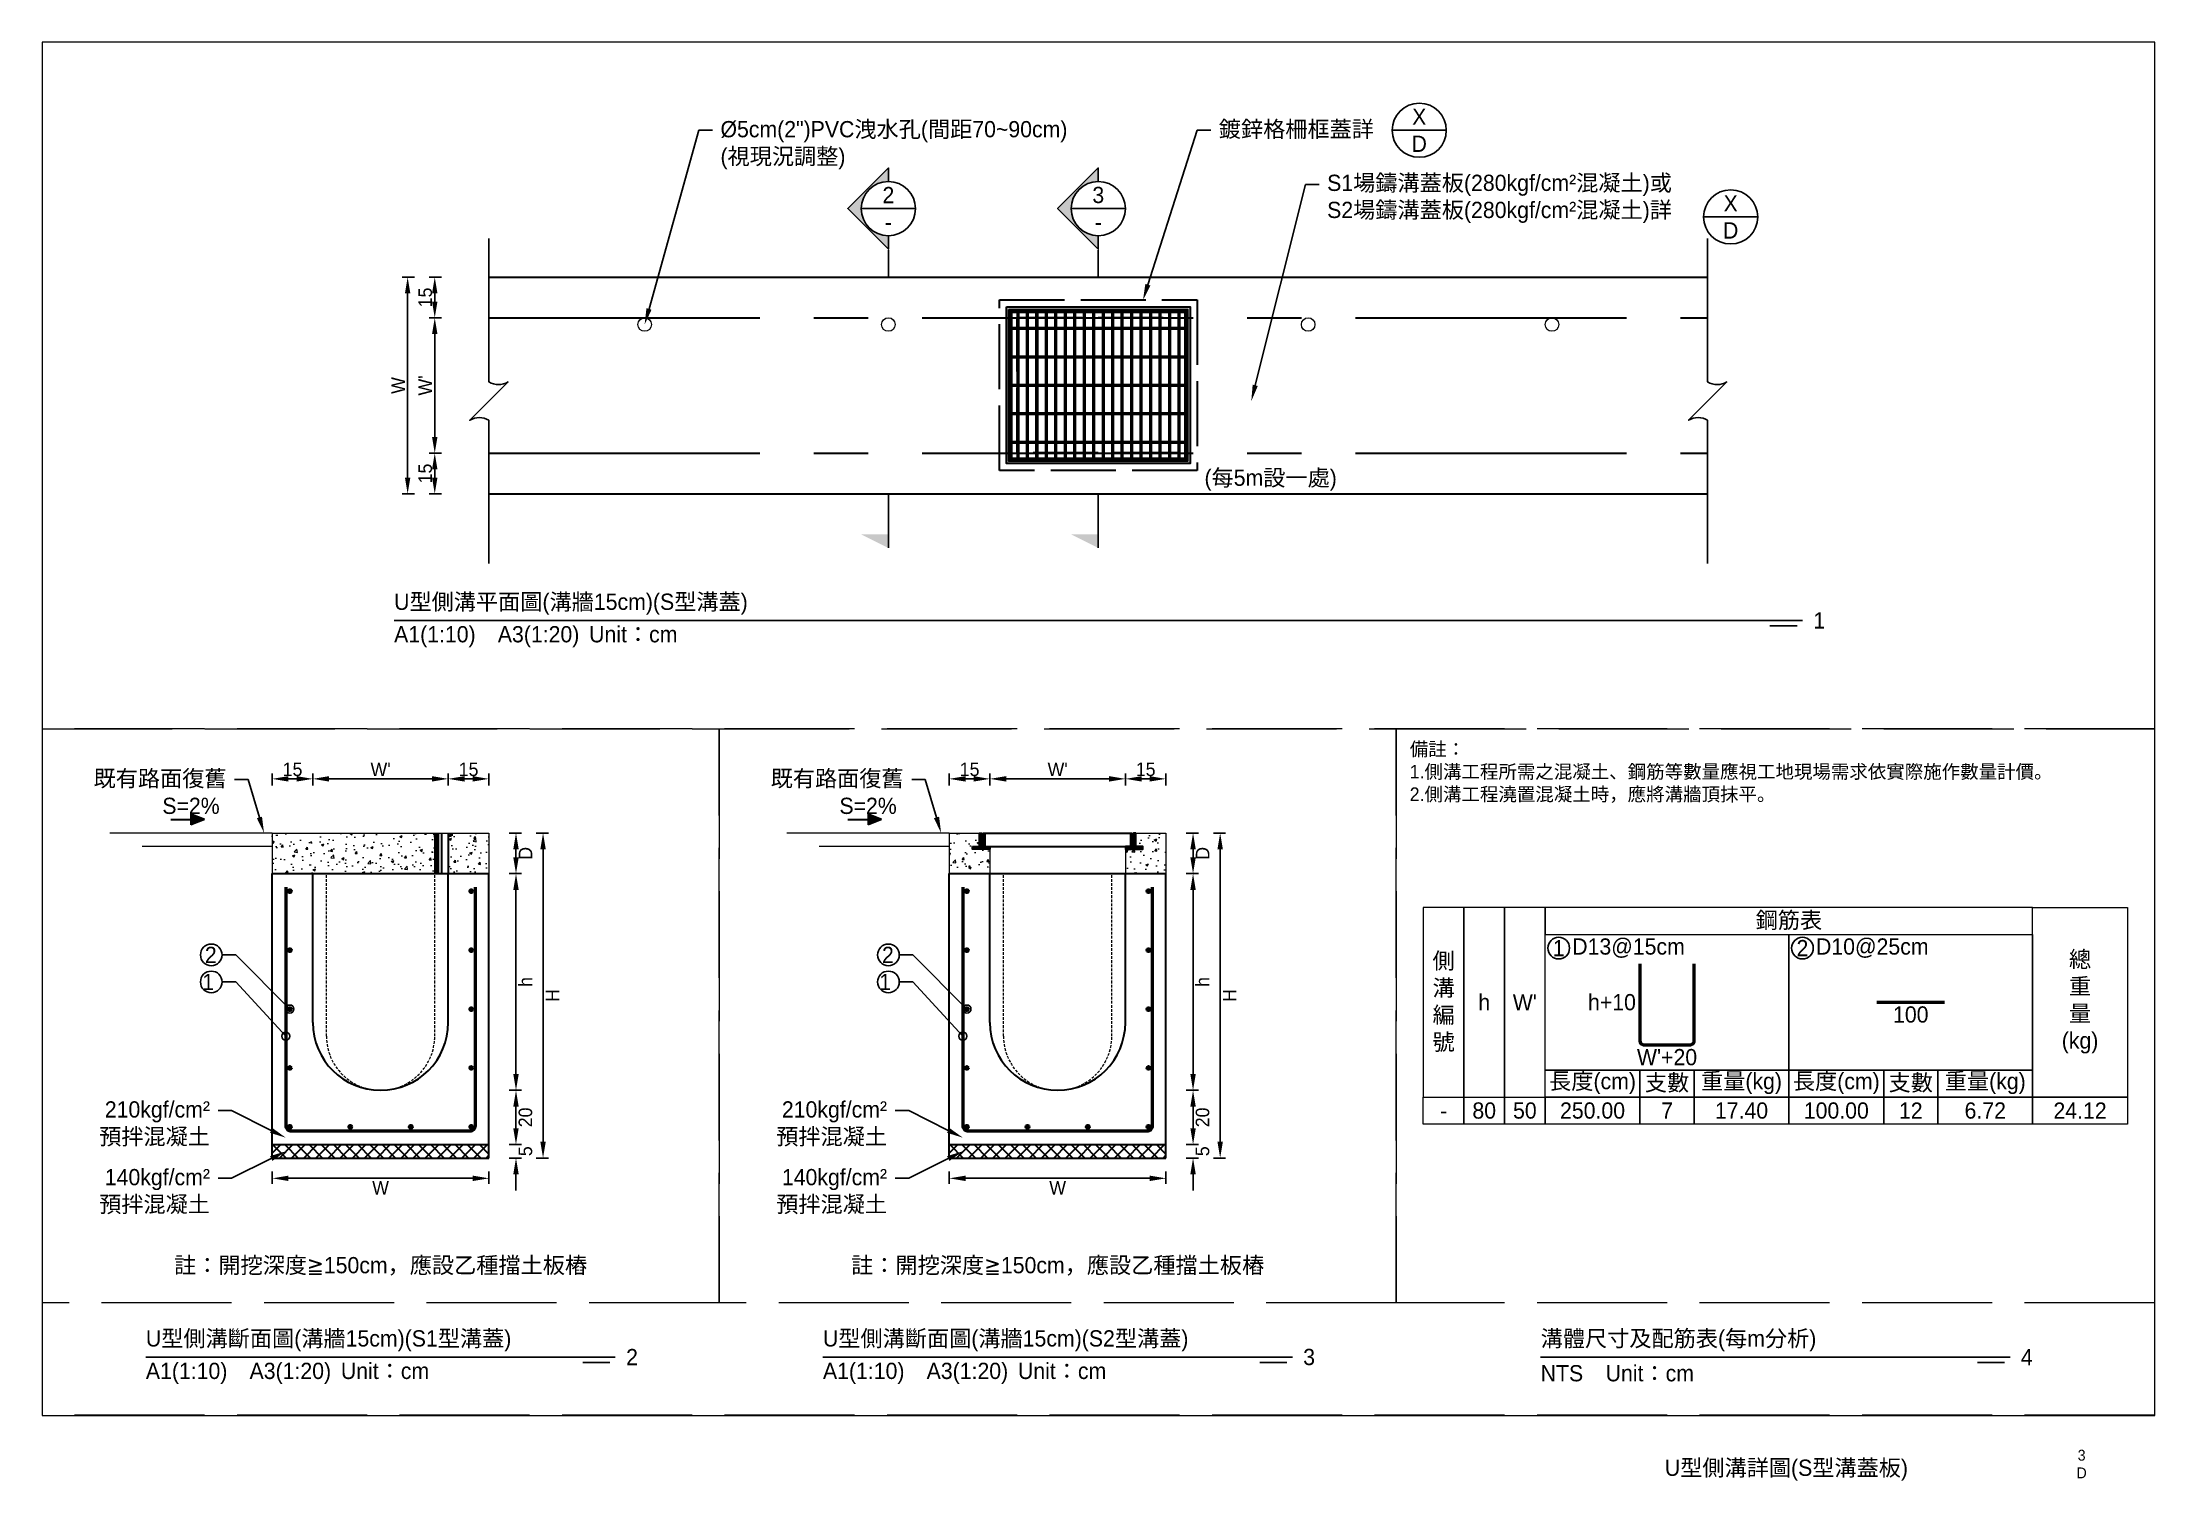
# Paper-space layout 'W80-h80-拓寬' of a CAD drawing. Extents: x 15 to 405, y 16 to 282.
# The model-space entities are those that its viewports show. They can reach past a viewport. Long polylines and large blocks are cut down to what shows.
import ezdxf
from ezdxf import colors
from ezdxf.entities.mleader import LeaderData, LeaderLine
from ezdxf.math import Vec2, Vec3

# ---------------------------------------------------------------- set-up
doc = ezdxf.new("R2010")
doc.units = 0
doc.header["$MEASUREMENT"] = 0
for name, pattern in [('ACAD_ISO02W100', [15, 12, -3]), ('CENTERX2', [4, 2.5, -0.5, 0.5, -0.5]), ('HIDDEN', [0.375, 0.25, -0.125])]:
    doc.linetypes.add(name, pattern=pattern)
for name, color, linetype, lineweight in [('一、1.基本-圖框', 7, 'Continuous', 20), ('二、1.繪圖-既有設施', 8, 'Continuous', 20), ('二、2.繪圖-施作項目', 181, 'Continuous', 30), ('二、3.繪圖-排水流向', 170, 'Continuous', 30), ('二、4.繪圖-設計鋪面', 40, 'Continuous', 20), ('二、5.繪圖-鋼筋', 60, 'Continuous', 50), ('二、6.繪圖-其他施作項目', 35, 'Continuous', 30)]:
    doc.layers.add(name, color=color, linetype=linetype, lineweight=lineweight)
doc.layers.add('一、4.基本-隱藏', color=9, linetype='ACAD_ISO02W100', lineweight=20, plot=False)
doc.layers.add('三、1.文字-說明文字', color=2, linetype='Continuous')
doc.layers.add('三、3.文字-註解文字', color=2, linetype='Continuous')
doc.styles.add('次圖名(詳圖)', font='MS PGothic.ttf', dxfattribs={"height": 6})
doc.styles.add('註解文字', font='MS PGothic.ttf', dxfattribs={"height": 3})
doc.styles.add('註解文字(詳圖)', font='MS PGothic.ttf', dxfattribs={"height": 5})
doc.dimstyles.new('註解文字(詳圖)', dxfattribs={"dimtxt": 6, "dimasz": 6, "dimexe": 2, "dimexo": 5, "dimgap": 1, "dimtad": 2, "dimzin": 0, "dimdsep": 46, "dimtxsty": '註解文字(詳圖)', "dimcen": 0.1, "dimclrd": 256, "dimclre": 256, "dimclrt": 256, "dimadec": 0, "dimazin": 0, "dimtfac": 1, "dimtofl": 0, "dimtmove": 0, "dimatfit": 3, "dimfxlon": 1, "dimtolj": 1, "dimtzin": 0, "dimlwd": -1, "dimlwe": -1, "dimarcsym": 1})
pattern_1 = [(45, (-4650.3608, -574.9885), (-2.65165, 2.65165), []), (45, (-4649.477, -574.9885), (-2.65165, 2.65165), []), (45, (-4648.593, -574.9885), (-2.65165, 2.65165), []), (45, (-4647.709, -574.9885), (-2.65165, 2.65165), [])]

psp = doc.layouts.new('W80-h80-拓寬')

# ---------------------------------------------------------------- texts
at = {"layer": '一、1.基本-圖框', "attachment_point": 5, "style": '註解文字'}
for s, width, insert, char_height in [('{\\fMS PGothic|b0|i0|c128|p34;U型側溝詳圖(}S{\\fMS PGothic|b0|i0|c128|p34;型溝蓋板)}', 48.68436, (337.25, 18.375), 3), ('3', 4.24831, (391.75, 21.125), 2), ('D', 7.40984, (391.75, 17.875), 2)]:
    psp.add_mtext_dynamic_manual_height_columns(s, width=width, gutter_width=15, heights=[0], dxfattribs=dict(at, insert=insert, char_height=char_height))

msp = doc.modelspace()

# ---------------------------------------------------------------- texts
at = {"layer": '一、1.基本-圖框', "char_height": 6, "attachment_point": 5, "style": '註解文字(詳圖)'}
for s, width, insert in [('{\\fMS PGothic|b0|i0|c128|p34;鋼筋表}', 94.24964, (-3075, -981.5)), ('側溝編號', 12.98354, (-3202.5, -1011.5)), ('{\\fMS PGothic|b0|i0|c128|p34;總重量(kg)}', 6, (-2967.5, -1011.5)), ('{\\fMS PGothic|b0|i0|c128|p34;h}', 12.98354, (-3187.5, -1011.5)), ("W'", 22.32258, (-3172.5, -1011.5)), ('{\\fMS PGothic|b0|i0|c128|p34;長度(cm)}', 35.02324, (-3147.5, -1041.5)), ('{\\fMS PGothic|b0|i0|c128|p34;支數}', 19.27354, (-3120, -1041.5)), ('{\\fMS PGothic|b0|i0|c128|p34;重量(kg)}', 30.27214, (-3092.5, -1041.5)), ('{\\fMS PGothic|b0|i0|c128|p34;長度(cm)}', 35.02324, (-3057.5, -1041.5)), ('{\\fMS PGothic|b0|i0|c128|p34;支數}', 19.27354, (-3030, -1041.5)), ('{\\fMS PGothic|b0|i0|c128|p34;重量(kg)}', 30.27214, (-3002.5, -1041.5))]:
    msp.add_mtext_dynamic_manual_height_columns(s, width=width, gutter_width=30, heights=[0], dxfattribs=dict(at, insert=insert))
at = {"layer": '三、1.文字-說明文字', "style": '註解文字(詳圖)'}
for s, width, insert, char_height, attachment_point in [('{\\fMS PGothic|b0|i0|c128|p34;X}', 4.41909, (-3211.5, -684.5), 6, 5), ('{\\fMS PGothic|b0|i0|c128|p34;D}', 12.5857, (-3211.5, -694.5), 6, 5), ('{\\fMS PGothic|b0|i0|c128|p34;X}', 4.41909, (-3096.5, -716.5), 6, 5), ('{\\fMS PGothic|b0|i0|c128|p34;D}', 12.5857, (-3096.5, -726.5), 6, 5), ('{\\fMS PGothic|b0|i0|c128|p34;備註：\\P1.側溝工程所需之混凝土、鋼筋等數量應視工地現場需求依實際施作數量計價。\\P2.側溝工程澆置混凝土時，應將溝牆頂抹平。}', 249.57878, (-3215, -915.5), 5, 1)]:
    msp.add_mtext_dynamic_manual_height_columns(s, width=width, gutter_width=30, heights=[0], dxfattribs=dict(at, insert=insert, char_height=char_height, attachment_point=attachment_point))
at = {"layer": '三、3.文字-註解文字', "char_height": 6}
for s, width, gutter_width, insert, attachment_point, style in [('2', 6.60394, 25, (-3407.5, -713.443), 5, '註解文字(詳圖)'), ('3', 6.60394, 25, (-3330, -713.443), 5, '註解文字(詳圖)'), ('-', 6.60394, 25, (-3407.5, -723.443), 5, '註解文字(詳圖)'), ('-', 6.60394, 25, (-3330, -723.443), 5, '註解文字(詳圖)'), ('(每5m設一處)', 52.41253, 30, (-3266.354, -818.703), 5, '註解文字(詳圖)'), ('{\\fMS PGothic|b0|i0|c128|p34;U型側溝平面圖(溝牆15cm)}(S型溝蓋)', 138.66243, 15, (-3590, -864.5), 4, '次圖名(詳圖)'), ('A1(1:10)\u3000A3(1:20){\\fMS PGothic|b0|i0|c128|p34;^IUnit：cm}', 136.03259, 15, (-3590, -876.5), 4, '次圖名(詳圖)'), ('1', 3, 15, (-3066, -870.5), 4, '次圖名(詳圖)'), ('1', 8.38231, 30, (-3160, -991.5), 5, '註解文字(詳圖)'), ('D13@15cm', 6.06582, 30, (-3155, -991.5), 4, '註解文字(詳圖)'), ('2', 8.38231, 30, (-3070, -991.5), 5, '註解文字(詳圖)'), ('{\\fMS PGothic|b0|i0|c128|p34;D1}0{\\fMS PGothic|b0|i0|c128|p34;@}25{\\fMS PGothic|b0|i0|c128|p34;cm}', 6.06582, 30, (-3065, -991.5), 4, '註解文字(詳圖)'), ('-', 9.06048, 30, (-3202.5, -1051.5), 5, '註解文字(詳圖)'), ('80', 9.06048, 30, (-3187.5, -1051.5), 5, '註解文字(詳圖)'), ('5{\\fMS PGothic|b0|i0|c128|p34;0}', 9.06048, 30, (-3172.5, -1051.5), 5, '註解文字(詳圖)'), ('250.00', 9.06048, 30, (-3147.5, -1051.5), 5, '註解文字(詳圖)'), ('7', 9.06048, 30, (-3120, -1051.5), 5, '註解文字(詳圖)'), ('17.40', 9.06048, 30, (-3092.5, -1051.5), 5, '註解文字(詳圖)'), ('{\\fMS PGothic|b0|i0|c128|p34;100}.00', 9.06048, 30, (-3057.5, -1051.5), 5, '註解文字(詳圖)'), ('12', 9.06048, 30, (-3030, -1051.5), 5, '註解文字(詳圖)'), ('6.72', 9.06048, 30, (-3002.5, -1051.5), 5, '註解文字(詳圖)'), ('24.12', 9.06048, 30, (-2967.5, -1051.5), 5, '註解文字(詳圖)'), ('{\\fMS PGothic|b0|i0|c128|p34;註：開挖深度≧150cm，應設乙種擋土板樁}', 156.49231, 30, (-3595, -1109), 5, '註解文字(詳圖)'), ('{\\fMS PGothic|b0|i0|c128|p34;註：開挖深度≧150cm，應設乙種擋土板樁}', 156.49231, 30, (-3345, -1109), 5, '註解文字(詳圖)'), ('{\\fMS PGothic|b0|i0|c128|p34;U型側溝斷面圖(溝牆15cm)}(S1型溝蓋)', 141.88067, 15, (-3681.66, -1136.5), 4, '次圖名(詳圖)'), ('{\\fMS PGothic|b0|i0|c128|p34;U型側溝斷面圖}(溝牆15cm){\\fMS PGothic|b0|i0|c128|p34;(S2型溝蓋)}', 142.93624, 15, (-3431.66, -1136.5), 4, '次圖名(詳圖)'), ('{\\fMS PGothic|b0|i0|c128|p34;溝體尺寸}及{\\fMS PGothic|b0|i0|c128|p34;配筋表(每m分析)}', 144.80097, 15, (-3166.66, -1136.5), 4, '次圖名(詳圖)'), ('A1(1:10)\u3000A3(1:20){\\fMS PGothic|b0|i0|c128|p34;^IUnit：cm}', 136.03259, 15, (-3681.66, -1148.5), 4, '次圖名(詳圖)'), ('2', 3, 15, (-3504.34, -1142.5), 4, '次圖名(詳圖)'), ('A1(1:10)\u3000A3(1:20){\\fMS PGothic|b0|i0|c128|p34;^IUnit：cm}', 136.03259, 15, (-3431.66, -1148.5), 4, '次圖名(詳圖)'), ('3', 3, 15, (-3254.34, -1142.5), 4, '次圖名(詳圖)'), ('NTS{\\fMS PGothic|b0|i0|c128|p34;^IUnit：cm}', 136.03259, 15, (-3166.66, -1148.5), 4, '次圖名(詳圖)'), ('4', 3, 15, (-2989.34, -1142.5), 4, '次圖名(詳圖)')]:
    msp.add_mtext_dynamic_manual_height_columns(s, width=width, gutter_width=gutter_width, heights=[0], dxfattribs=dict(at, insert=insert, attachment_point=attachment_point, style=style))
at = {"layer": '二、3.繪圖-排水流向', "char_height": 6, "attachment_point": 5, "style": '註解文字(詳圖)'}
for insert in [(-3665, -939), (-3415, -939)]:
    msp.add_mtext_dynamic_manual_height_columns('{\\fMS PGothic|b0|i0|c128|p34;S=2%}', width=10.17412, gutter_width=30, heights=[0], dxfattribs=dict(at, insert=insert))
at = {"layer": '二、5.繪圖-鋼筋', "char_height": 6, "style": '註解文字(詳圖)'}
for s, width, insert, attachment_point in [('h+10', 8.87231, (-3131.5, -1011.5), 6), ('100', 3.56631, (-3030, -1013), 2), ("{\\fMS PGothic|b0|i0|c128|p34;W}'+2{\\fMS PGothic|b0|i0|c128|p34;0}", 3.56631, (-3120, -1028.75), 2)]:
    msp.add_mtext_dynamic_manual_height_columns(s, width=width, gutter_width=30, heights=[0], dxfattribs=dict(at, insert=insert, attachment_point=attachment_point))

# ---------------------------------------------------------------- blocks, each defined once
blk = doc.blocks.new('*D191')
at = {"layer": 'Defpoints', "color": 0, "transparency": 16777216}
for p in [(-3555, -743.75), (-3575, -758.75), (-3555, -758.75)]:
    blk.add_point(p, dxfattribs=at)
at = {"layer": '三、3.文字-註解文字', "transparency": 16777216}
for p, q in [((-3572.5, -743.75), (-3577, -743.75)), ((-3575, -749.75), (-3575, -752.75)), ((-3572.5, -758.75), (-3577, -758.75))]:
    blk.add_line(p, q, dxfattribs=at)
for points in [[(-3576, -749.75), (-3574, -749.75), (-3575, -743.75)], [(-3576, -752.75), (-3574, -752.75), (-3575, -758.75)]]:
    blk.add_solid(points, dxfattribs=at)
at = {"layer": '三、3.文字-註解文字', "transparency": 16777216, "insert": (-3578.5, -751.25), "char_height": 5, "attachment_point": 5, "rotation": 90, "style": '註解文字(詳圖)'}
blk.add_mtext('\\A1;15', dxfattribs=at)
blk = doc.blocks.new('*D192')
at = {"layer": 'Defpoints', "color": 0, "transparency": 16777216}
for p in [(-3555, -758.75), (-3575, -808.75), (-3555, -808.75)]:
    blk.add_point(p, dxfattribs=at)
at = {"layer": '三、3.文字-註解文字', "transparency": 16777216}
for p, q in [((-3572.5, -758.75), (-3577, -758.75)), ((-3575, -764.75), (-3575, -802.75)), ((-3572.5, -808.75), (-3577, -808.75))]:
    blk.add_line(p, q, dxfattribs=at)
for points in [[(-3576, -764.75), (-3574, -764.75), (-3575, -758.75)], [(-3576, -802.75), (-3574, -802.75), (-3575, -808.75)]]:
    blk.add_solid(points, dxfattribs=at)
at = {"layer": '三、3.文字-註解文字', "transparency": 16777216, "insert": (-3578.5, -783.75), "char_height": 5, "attachment_point": 5, "rotation": 90, "style": '註解文字(詳圖)'}
blk.add_mtext("\\A1;W'", dxfattribs=at)
blk = doc.blocks.new('*D193')
at = {"layer": 'Defpoints', "color": 0, "transparency": 16777216}
for p in [(-3555, -808.75), (-3575, -823.75), (-3555, -823.75)]:
    blk.add_point(p, dxfattribs=at)
at = {"layer": '三、3.文字-註解文字', "transparency": 16777216}
for p, q in [((-3572.5, -808.75), (-3577, -808.75)), ((-3575, -814.75), (-3575, -817.75)), ((-3572.5, -823.75), (-3577, -823.75))]:
    blk.add_line(p, q, dxfattribs=at)
for points in [[(-3576, -814.75), (-3574, -814.75), (-3575, -808.75)], [(-3576, -817.75), (-3574, -817.75), (-3575, -823.75)]]:
    blk.add_solid(points, dxfattribs=at)
at = {"layer": '三、3.文字-註解文字', "transparency": 16777216, "insert": (-3578.5, -816.25), "char_height": 5, "attachment_point": 5, "rotation": 90, "style": '註解文字(詳圖)'}
blk.add_mtext('\\A1;15', dxfattribs=at)
blk = doc.blocks.new('排水流向')
at = {"layer": '二、3.繪圖-排水流向'}
h = blk.add_hatch(color=256, dxfattribs=at)
h.dxf.hatch_style = 1
h.paths.add_polyline_path([(0, 1), (0, -1), (2.5, 0)])
for points in [[(-3.75, 0), (0, 0)], [(0, 1), (0, -1)], [(2.5, 0), (0, 1)], [(2.5, 0), (0, -1)]]:
    blk.add_lwpolyline(points, dxfattribs=at)
blk = doc.blocks.new('_Small')
at = {"color": 0, "linetype": 'ByBlock', "lineweight": -2}
blk.add_circle((0, 0), 0.25, dxfattribs=at)
blk = doc.blocks.new('*D208')
at = {"layer": 'Defpoints', "color": 0, "transparency": 16777216}
for p in [(-3370, -929), (-3370, -964), (-3320, -964)]:
    blk.add_point(p, dxfattribs=at)
at = {"layer": '三、3.文字-註解文字', "transparency": 16777216}
for p, q in [((-3370, -931.5), (-3370, -927)), ((-3320, -931.5), (-3320, -927)), ((-3326, -929), (-3364, -929))]:
    blk.add_line(p, q, dxfattribs=at)
for points in [[(-3364, -928), (-3364, -930), (-3370, -929)], [(-3326, -928), (-3326, -930), (-3320, -929)]]:
    blk.add_solid(points, dxfattribs=at)
at = {"layer": '三、3.文字-註解文字', "transparency": 16777216, "insert": (-3345, -925.5), "char_height": 5, "attachment_point": 5, "style": '註解文字(詳圖)'}
blk.add_mtext("\\A1;W'", dxfattribs=at)
blk = doc.blocks.new('*D209')
at = {"layer": 'Defpoints', "color": 0, "transparency": 16777216}
for p in [(-3385, -929), (-3385, -964), (-3370, -964)]:
    blk.add_point(p, dxfattribs=at)
at = {"layer": '三、3.文字-註解文字', "transparency": 16777216}
for p, q in [((-3385, -931.5), (-3385, -927)), ((-3370, -931.5), (-3370, -927)), ((-3376, -929), (-3379, -929))]:
    blk.add_line(p, q, dxfattribs=at)
for points in [[(-3379, -928), (-3379, -930), (-3385, -929)], [(-3376, -928), (-3376, -930), (-3370, -929)]]:
    blk.add_solid(points, dxfattribs=at)
at = {"layer": '三、3.文字-註解文字', "transparency": 16777216, "insert": (-3377.5, -925.5), "char_height": 5, "attachment_point": 5, "style": '註解文字(詳圖)'}
blk.add_mtext('\\A1;15', dxfattribs=at)
blk = doc.blocks.new('*D210')
at = {"layer": 'Defpoints', "color": 0, "transparency": 16777216}
for p in [(-3320, -929), (-3320, -964), (-3305, -964)]:
    blk.add_point(p, dxfattribs=at)
at = {"layer": '三、3.文字-註解文字', "transparency": 16777216}
for p, q in [((-3320, -931.5), (-3320, -927)), ((-3305, -931.5), (-3305, -927)), ((-3311, -929), (-3314, -929))]:
    blk.add_line(p, q, dxfattribs=at)
for points in [[(-3314, -928), (-3314, -930), (-3320, -929)], [(-3311, -928), (-3311, -930), (-3305, -929)]]:
    blk.add_solid(points, dxfattribs=at)
at = {"layer": '三、3.文字-註解文字', "transparency": 16777216, "insert": (-3312.5, -925.5), "char_height": 5, "attachment_point": 5, "style": '註解文字(詳圖)'}
blk.add_mtext('\\A1;15', dxfattribs=at)
blk = doc.blocks.new('*D211')
at = {"layer": 'Defpoints', "color": 0, "transparency": 16777216}
for p in [(-3385, -1069), (-3305, -1069), (-3385, -1076.5)]:
    blk.add_point(p, dxfattribs=at)
at = {"layer": '三、3.文字-註解文字', "transparency": 16777216}
for p, q in [((-3385, -1074), (-3385, -1078.5)), ((-3305, -1074), (-3305, -1078.5)), ((-3311, -1076.5), (-3379, -1076.5))]:
    blk.add_line(p, q, dxfattribs=at)
for points in [[(-3379, -1075.5), (-3379, -1077.5), (-3385, -1076.5)], [(-3311, -1075.5), (-3311, -1077.5), (-3305, -1076.5)]]:
    blk.add_solid(points, dxfattribs=at)
at = {"layer": '三、3.文字-註解文字', "transparency": 16777216, "insert": (-3345, -1080), "char_height": 5, "attachment_point": 5, "style": '註解文字(詳圖)'}
blk.add_mtext('\\A1;W', dxfattribs=at)
blk = doc.blocks.new('*D212')
at = {"layer": 'Defpoints', "color": 0, "transparency": 16777216}
for p in [(-3620, -929), (-3620, -964), (-3570, -964)]:
    blk.add_point(p, dxfattribs=at)
at = {"layer": '三、3.文字-註解文字', "transparency": 16777216}
for p, q in [((-3620, -931.5), (-3620, -927)), ((-3570, -931.5), (-3570, -927)), ((-3576, -929), (-3614, -929))]:
    blk.add_line(p, q, dxfattribs=at)
for points in [[(-3614, -928), (-3614, -930), (-3620, -929)], [(-3576, -928), (-3576, -930), (-3570, -929)]]:
    blk.add_solid(points, dxfattribs=at)
at = {"layer": '三、3.文字-註解文字', "transparency": 16777216, "insert": (-3595, -925.5), "char_height": 5, "attachment_point": 5, "style": '註解文字(詳圖)'}
blk.add_mtext("\\A1;W'", dxfattribs=at)
blk = doc.blocks.new('*D213')
at = {"layer": 'Defpoints', "color": 0, "transparency": 16777216}
for p in [(-3635, -929), (-3635, -964), (-3620, -964)]:
    blk.add_point(p, dxfattribs=at)
at = {"layer": '三、3.文字-註解文字', "transparency": 16777216}
for p, q in [((-3635, -931.5), (-3635, -927)), ((-3620, -931.5), (-3620, -927)), ((-3626, -929), (-3629, -929))]:
    blk.add_line(p, q, dxfattribs=at)
for points in [[(-3629, -928), (-3629, -930), (-3635, -929)], [(-3626, -928), (-3626, -930), (-3620, -929)]]:
    blk.add_solid(points, dxfattribs=at)
at = {"layer": '三、3.文字-註解文字', "transparency": 16777216, "insert": (-3627.5, -925.5), "char_height": 5, "attachment_point": 5, "style": '註解文字(詳圖)'}
blk.add_mtext('\\A1;15', dxfattribs=at)
blk = doc.blocks.new('*D214')
at = {"layer": 'Defpoints', "color": 0, "transparency": 16777216}
for p in [(-3570, -929), (-3570, -964), (-3555, -964)]:
    blk.add_point(p, dxfattribs=at)
at = {"layer": '三、3.文字-註解文字', "transparency": 16777216}
for p, q in [((-3570, -931.5), (-3570, -927)), ((-3555, -931.5), (-3555, -927)), ((-3561, -929), (-3564, -929))]:
    blk.add_line(p, q, dxfattribs=at)
for points in [[(-3564, -928), (-3564, -930), (-3570, -929)], [(-3561, -928), (-3561, -930), (-3555, -929)]]:
    blk.add_solid(points, dxfattribs=at)
at = {"layer": '三、3.文字-註解文字', "transparency": 16777216, "insert": (-3562.5, -925.5), "char_height": 5, "attachment_point": 5, "style": '註解文字(詳圖)'}
blk.add_mtext('\\A1;15', dxfattribs=at)
blk = doc.blocks.new('*D215')
at = {"layer": 'Defpoints', "color": 0, "transparency": 16777216}
for p in [(-3635, -1069), (-3555, -1069), (-3635, -1076.5)]:
    blk.add_point(p, dxfattribs=at)
at = {"layer": '三、3.文字-註解文字', "transparency": 16777216}
for p, q in [((-3635, -1074), (-3635, -1078.5)), ((-3555, -1074), (-3555, -1078.5)), ((-3561, -1076.5), (-3629, -1076.5))]:
    blk.add_line(p, q, dxfattribs=at)
for points in [[(-3629, -1075.5), (-3629, -1077.5), (-3635, -1076.5)], [(-3561, -1075.5), (-3561, -1077.5), (-3555, -1076.5)]]:
    blk.add_solid(points, dxfattribs=at)
at = {"layer": '三、3.文字-註解文字', "transparency": 16777216, "insert": (-3595, -1080), "char_height": 5, "attachment_point": 5, "style": '註解文字(詳圖)'}
blk.add_mtext('\\A1;W', dxfattribs=at)
blk = doc.blocks.new('*D221')
at = {"layer": 'Defpoints', "color": 0, "transparency": 16777216}
for p in [(-3595, -964), (-3545, -964), (-3595, -1044)]:
    blk.add_point(p, dxfattribs=at)
at = {"layer": '三、3.文字-註解文字', "transparency": 16777216}
for p, q in [((-3547.5, -964), (-3543, -964)), ((-3545, -1038), (-3545, -970)), ((-3547.5, -1044), (-3543, -1044))]:
    blk.add_line(p, q, dxfattribs=at)
for points in [[(-3546, -970), (-3544, -970), (-3545, -964)], [(-3546, -1038), (-3544, -1038), (-3545, -1044)]]:
    blk.add_solid(points, dxfattribs=at)
at = {"layer": '三、3.文字-註解文字', "transparency": 16777216, "insert": (-3541.5, -1004), "char_height": 5, "attachment_point": 5, "rotation": 90, "style": '註解文字(詳圖)'}
blk.add_mtext('\\A1;h', dxfattribs=at)
blk = doc.blocks.new('*D222')
at = {"layer": 'Defpoints', "color": 0, "transparency": 16777216}
for p in [(-3595, -1044), (-3595, -1064), (-3545, -1064)]:
    blk.add_point(p, dxfattribs=at)
at = {"layer": '三、3.文字-註解文字', "transparency": 16777216}
for p, q in [((-3547.5, -1044), (-3543, -1044)), ((-3545, -1050), (-3545, -1058)), ((-3547.5, -1064), (-3543, -1064))]:
    blk.add_line(p, q, dxfattribs=at)
for points in [[(-3546, -1050), (-3544, -1050), (-3545, -1044)], [(-3546, -1058), (-3544, -1058), (-3545, -1064)]]:
    blk.add_solid(points, dxfattribs=at)
at = {"layer": '三、3.文字-註解文字', "transparency": 16777216, "insert": (-3541.5, -1054), "char_height": 5, "attachment_point": 5, "rotation": 90, "style": '註解文字(詳圖)'}
blk.add_mtext('\\A1;20', dxfattribs=at)
blk = doc.blocks.new('*D223')
at = {"layer": 'Defpoints', "color": 0, "transparency": 16777216}
for p in [(-3595, -1064), (-3595, -1069), (-3545, -1069)]:
    blk.add_point(p, dxfattribs=at)
at = {"layer": '三、3.文字-註解文字', "transparency": 16777216}
for p, q in [((-3545, -1058), (-3545, -1052)), ((-3547.5, -1064), (-3543, -1064)), ((-3547.5, -1069), (-3543, -1069)), ((-3545, -1075), (-3545, -1081))]:
    blk.add_line(p, q, dxfattribs=at)
for points in [[(-3546, -1058), (-3544, -1058), (-3545, -1064)], [(-3546, -1075), (-3544, -1075), (-3545, -1069)]]:
    blk.add_solid(points, dxfattribs=at)
at = {"layer": '三、3.文字-註解文字', "transparency": 16777216, "insert": (-3541.5, -1066.5), "char_height": 5, "attachment_point": 5, "rotation": 90, "style": '註解文字(詳圖)'}
blk.add_mtext('\\A1;5', dxfattribs=at)
blk = doc.blocks.new('*D224')
at = {"layer": 'Defpoints', "color": 0, "transparency": 16777216}
for p in [(-3555, -949), (-3545, -949), (-3555, -964)]:
    blk.add_point(p, dxfattribs=at)
at = {"layer": '三、3.文字-註解文字', "transparency": 16777216}
for p, q in [((-3547.5, -949), (-3543, -949)), ((-3545, -958), (-3545, -955)), ((-3547.5, -964), (-3543, -964))]:
    blk.add_line(p, q, dxfattribs=at)
for points in [[(-3546, -955), (-3544, -955), (-3545, -949)], [(-3546, -958), (-3544, -958), (-3545, -964)]]:
    blk.add_solid(points, dxfattribs=at)
at = {"layer": '三、3.文字-註解文字', "transparency": 16777216, "insert": (-3541.5, -956.5), "char_height": 5, "attachment_point": 5, "rotation": 90, "style": '註解文字(詳圖)'}
blk.add_mtext('\\A1;D', dxfattribs=at)
blk = doc.blocks.new('*D225')
at = {"layer": 'Defpoints', "color": 0, "transparency": 16777216}
for p in [(-3555, -949), (-3535, -949), (-3555, -1069)]:
    blk.add_point(p, dxfattribs=at)
at = {"layer": '三、3.文字-註解文字', "transparency": 16777216}
for p, q in [((-3537.5, -949), (-3533, -949)), ((-3535, -1063), (-3535, -955)), ((-3537.5, -1069), (-3533, -1069))]:
    blk.add_line(p, q, dxfattribs=at)
for points in [[(-3536, -955), (-3534, -955), (-3535, -949)], [(-3536, -1063), (-3534, -1063), (-3535, -1069)]]:
    blk.add_solid(points, dxfattribs=at)
at = {"layer": '三、3.文字-註解文字', "transparency": 16777216, "insert": (-3531.5, -1009), "char_height": 5, "attachment_point": 5, "rotation": 90, "style": '註解文字(詳圖)'}
blk.add_mtext('\\A1;H', dxfattribs=at)
blk = doc.blocks.new('*D263')
at = {"layer": 'Defpoints', "color": 0, "transparency": 16777216}
for p in [(-3345, -964), (-3295, -964), (-3345, -1044)]:
    blk.add_point(p, dxfattribs=at)
at = {"layer": '三、3.文字-註解文字', "transparency": 16777216}
for p, q in [((-3297.5, -964), (-3293, -964)), ((-3295, -1038), (-3295, -970)), ((-3297.5, -1044), (-3293, -1044))]:
    blk.add_line(p, q, dxfattribs=at)
for points in [[(-3296, -970), (-3294, -970), (-3295, -964)], [(-3296, -1038), (-3294, -1038), (-3295, -1044)]]:
    blk.add_solid(points, dxfattribs=at)
at = {"layer": '三、3.文字-註解文字', "transparency": 16777216, "insert": (-3291.5, -1004), "char_height": 5, "attachment_point": 5, "rotation": 90, "style": '註解文字(詳圖)'}
blk.add_mtext('\\A1;h', dxfattribs=at)
blk = doc.blocks.new('*D264')
at = {"layer": 'Defpoints', "color": 0, "transparency": 16777216}
for p in [(-3345, -1044), (-3345, -1064), (-3295, -1064)]:
    blk.add_point(p, dxfattribs=at)
at = {"layer": '三、3.文字-註解文字', "transparency": 16777216}
for p, q in [((-3297.5, -1044), (-3293, -1044)), ((-3295, -1050), (-3295, -1058)), ((-3297.5, -1064), (-3293, -1064))]:
    blk.add_line(p, q, dxfattribs=at)
for points in [[(-3296, -1050), (-3294, -1050), (-3295, -1044)], [(-3296, -1058), (-3294, -1058), (-3295, -1064)]]:
    blk.add_solid(points, dxfattribs=at)
at = {"layer": '三、3.文字-註解文字', "transparency": 16777216, "insert": (-3291.5, -1054), "char_height": 5, "attachment_point": 5, "rotation": 90, "style": '註解文字(詳圖)'}
blk.add_mtext('\\A1;20', dxfattribs=at)
blk = doc.blocks.new('*D265')
at = {"layer": 'Defpoints', "color": 0, "transparency": 16777216}
for p in [(-3345, -1064), (-3345, -1069), (-3295, -1069)]:
    blk.add_point(p, dxfattribs=at)
at = {"layer": '三、3.文字-註解文字', "transparency": 16777216}
for p, q in [((-3295, -1058), (-3295, -1052)), ((-3297.5, -1064), (-3293, -1064)), ((-3297.5, -1069), (-3293, -1069)), ((-3295, -1075), (-3295, -1081))]:
    blk.add_line(p, q, dxfattribs=at)
for points in [[(-3296, -1058), (-3294, -1058), (-3295, -1064)], [(-3296, -1075), (-3294, -1075), (-3295, -1069)]]:
    blk.add_solid(points, dxfattribs=at)
at = {"layer": '三、3.文字-註解文字', "transparency": 16777216, "insert": (-3291.5, -1066.5), "char_height": 5, "attachment_point": 5, "rotation": 90, "style": '註解文字(詳圖)'}
blk.add_mtext('\\A1;5', dxfattribs=at)
blk = doc.blocks.new('*D266')
at = {"layer": 'Defpoints', "color": 0, "transparency": 16777216}
for p in [(-3305, -949), (-3295, -949), (-3305, -964)]:
    blk.add_point(p, dxfattribs=at)
at = {"layer": '三、3.文字-註解文字', "transparency": 16777216}
for p, q in [((-3297.5, -949), (-3293, -949)), ((-3295, -958), (-3295, -955)), ((-3297.5, -964), (-3293, -964))]:
    blk.add_line(p, q, dxfattribs=at)
for points in [[(-3296, -955), (-3294, -955), (-3295, -949)], [(-3296, -958), (-3294, -958), (-3295, -964)]]:
    blk.add_solid(points, dxfattribs=at)
at = {"layer": '三、3.文字-註解文字', "transparency": 16777216, "insert": (-3291.5, -956.5), "char_height": 5, "attachment_point": 5, "rotation": 90, "style": '註解文字(詳圖)'}
blk.add_mtext('\\A1;D', dxfattribs=at)
blk = doc.blocks.new('*D267')
at = {"layer": 'Defpoints', "color": 0, "transparency": 16777216}
for p in [(-3305, -949), (-3285, -949), (-3305, -1069)]:
    blk.add_point(p, dxfattribs=at)
at = {"layer": '三、3.文字-註解文字', "transparency": 16777216}
for p, q in [((-3287.5, -949), (-3283, -949)), ((-3285, -1063), (-3285, -955)), ((-3287.5, -1069), (-3283, -1069))]:
    blk.add_line(p, q, dxfattribs=at)
for points in [[(-3286, -955), (-3284, -955), (-3285, -949)], [(-3286, -1063), (-3284, -1063), (-3285, -1069)]]:
    blk.add_solid(points, dxfattribs=at)
at = {"layer": '三、3.文字-註解文字', "transparency": 16777216, "insert": (-3281.5, -1009), "char_height": 5, "attachment_point": 5, "rotation": 90, "style": '註解文字(詳圖)'}
blk.add_mtext('\\A1;H', dxfattribs=at)
blk = doc.blocks.new('*D385')
at = {"layer": 'Defpoints', "color": 0, "transparency": 16777216}
for p in [(-3585, -743.75), (-3555, -743.75), (-3555, -823.75)]:
    blk.add_point(p, dxfattribs=at)
at = {"layer": '三、3.文字-註解文字', "transparency": 16777216}
for p, q in [((-3582.5, -743.75), (-3587, -743.75)), ((-3585, -817.75), (-3585, -749.75)), ((-3582.5, -823.75), (-3587, -823.75))]:
    blk.add_line(p, q, dxfattribs=at)
for points in [[(-3586, -749.75), (-3584, -749.75), (-3585, -743.75)], [(-3586, -817.75), (-3584, -817.75), (-3585, -823.75)]]:
    blk.add_solid(points, dxfattribs=at)
at = {"layer": '三、3.文字-註解文字', "transparency": 16777216, "insert": (-3588.5, -783.75), "char_height": 5, "attachment_point": 5, "rotation": 90, "style": '註解文字(詳圖)'}
blk.add_mtext('\\A1;W', dxfattribs=at)

# ---------------------------------------------------------------- dimensions: what is measured, and where the dimension line sits
at = {"layer": '三、3.文字-註解文字'}
for base, p1, p2, text, picture, middle in [((-3585, -743.75), (-3555, -823.75), (-3555, -743.75), 'W', '*D385', (-3588.5, -783.75)), ((-3575, -758.75), (-3555, -743.75), (-3555, -758.75), '15', '*D191', (-3578.5, -751.25)), ((-3575, -808.75), (-3555, -758.75), (-3555, -808.75), "W'", '*D192', (-3578.5, -783.75)), ((-3575, -823.75), (-3555, -808.75), (-3555, -823.75), '15', '*D193', (-3578.5, -816.25)), ((-3545, -949), (-3555, -964), (-3555, -949), 'D', '*D224', (-3541.5, -956.5)), ((-3535, -949), (-3555, -1069), (-3555, -949), 'H', '*D225', (-3531.5, -1009)), ((-3295, -949), (-3305, -964), (-3305, -949), 'D', '*D266', (-3291.5, -956.5)), ((-3285, -949), (-3305, -1069), (-3305, -949), 'H', '*D267', (-3281.5, -1009)), ((-3545, -964), (-3595, -1044), (-3595, -964), 'h', '*D221', (-3541.5, -1004)), ((-3295, -964), (-3345, -1044), (-3345, -964), 'h', '*D263', (-3291.5, -1004)), ((-3545, -1064), (-3595, -1044), (-3595, -1064), '20', '*D222', (-3541.5, -1054)), ((-3295, -1064), (-3345, -1044), (-3345, -1064), '20', '*D264', (-3291.5, -1054)), ((-3545, -1069), (-3595, -1064), (-3595, -1069), '5', '*D223', (-3541.5, -1066.5)), ((-3295, -1069), (-3345, -1064), (-3345, -1069), '5', '*D265', (-3291.5, -1066.5))]:
    dim = msp.add_linear_dim(base=base, p1=p1, p2=p2, angle=90, text=text, dimstyle='註解文字(詳圖)', dxfattribs=at)
    dim.commit()
    dim.dimension.update_dxf_attribs({"geometry": picture, "text_midpoint": middle})
for base, p1, p2, text, picture, middle in [((-3635, -929), (-3620, -964), (-3635, -964), '15', '*D213', (-3627.5, -925.5)), ((-3620, -929), (-3570, -964), (-3620, -964), "W'", '*D212', (-3595, -925.5)), ((-3570, -929), (-3555, -964), (-3570, -964), '15', '*D214', (-3562.5, -925.5)), ((-3385, -929), (-3370, -964), (-3385, -964), '15', '*D209', (-3377.5, -925.5)), ((-3370, -929), (-3320, -964), (-3370, -964), "W'", '*D208', (-3345, -925.5)), ((-3320, -929), (-3305, -964), (-3320, -964), '15', '*D210', (-3312.5, -925.5)), ((-3635, -1076.5), (-3555, -1069), (-3635, -1069), 'W', '*D215', (-3595, -1080)), ((-3385, -1076.5), (-3305, -1069), (-3385, -1069), 'W', '*D211', (-3345, -1080))]:
    dim = msp.add_linear_dim(base=base, p1=p1, p2=p2, text=text, dimstyle='註解文字(詳圖)', dxfattribs=at)
    dim.commit()
    dim.dimension.update_dxf_attribs({"geometry": picture, "text_midpoint": middle})

# ---------------------------------------------------------------- hatches: boundary and pattern name
at = {"layer": '三、3.文字-註解文字'}
h = msp.add_hatch(color=256, dxfattribs=at)
h.dxf.hatch_style = 1
h.paths.add_polyline_path([(-3407.5, -703.443), (-3422.5, -718.443), (-3407.5, -733.443), (-3407.5, -728.443, -0.4142136), (-3417.5, -718.443, -0.4142136), (-3407.5, -708.443)])
h = msp.add_hatch(color=256, dxfattribs=at)
h.dxf.hatch_style = 1
h.paths.add_polyline_path([(-3330, -703.443), (-3345, -718.443), (-3330, -733.443), (-3330, -728.443, -0.4142136), (-3340, -718.443, -0.4142136), (-3330, -708.443)])
h = msp.add_hatch(color=256, dxfattribs=at)
h.dxf.hatch_style = 1
h.paths.add_polyline_path([(-3417.5, -838.75), (-3407.5, -843.75), (-3407.5, -838.75)])
h = msp.add_hatch(color=256, dxfattribs=at)
h.dxf.hatch_style = 1
h.paths.add_polyline_path([(-3340, -838.75), (-3330, -843.75), (-3330, -838.75)])
at = {"layer": '二、1.繪圖-既有設施'}
h = msp.add_hatch(dxfattribs=at)
h.set_pattern_fill('AR-CONC', color=256, scale=0.05)
h.set_pattern_definition([(50, (-2454.579, -1310.903), (9.109233, -0.796954), [0.9525, -10.4775]), (355, (-2454.579, -1310.903), (-1.76217, 9.55284), [0.762, -8.38203]), (100.45144, (-2453.82, -1310.97), (7.34706, 8.75589), [0.8095, -8.90451]), (46.1842, (-2454.579, -1308.363), (13.55395, -2.10212), [1.42875, -15.71625]), (96.6356, (-2453.45, -1308.538), (11.8702, 12.3713), [1.21425, -13.35678]), (351.1842, (-2454.579, -1308.363), (11.8702, 12.3713), [1.143, -12.57299]), (21, (-2453.309, -1308.998), (7.58072, -5.11326), [0.9525, -10.4775]), (326, (-2453.309, -1308.998), (3.0901, 9.2094), [0.762, -8.382]), (71.45144, (-2452.677, -1309.424), (10.67082, 4.09614), [0.8095, -8.9045]), (37.5, (-2454.579, -1310.903), (0.15443, 4.227752), [0, -8.2804, 0, -8.509, 0, -8.41375]), (7.5, (-2454.579, -1310.903), (3.340983, 5.009029), [0, -4.8514, 0, -8.0899, 0, -3.20675]), (327.5, (-2457.4112, -1310.903), (6.77953, -0.286437), [0, -3.175, 0, -9.906, 0, -13.1445]), (317.5, (-2458.681, -1310.903), (7.40646, 1.271325), [0, -4.1275, 0, -6.5786, 0, -9.3345])])
h.paths.add_polyline_path([(-3575, -964), (-3575, -949), (-3635, -949), (-3635, -964)])
h.paths.add_polyline_path([(-3555, -949), (-3570, -949), (-3570, -964), (-3555, -964)])
h = msp.add_hatch(dxfattribs=at)
h.set_pattern_fill('AR-CONC', color=256, scale=0.05)
h.set_pattern_definition([(50, (-2204.579, -1258.988), (9.109233, -0.796954), [0.9525, -10.4775]), (355, (-2204.579, -1258.988), (-1.76217, 9.55284), [0.762, -8.38203]), (100.45144, (-2203.82, -1259.054), (7.34706, 8.75589), [0.8095, -8.90451]), (46.1842, (-2204.579, -1256.448), (13.55395, -2.10212), [1.42875, -15.71625]), (96.6356, (-2203.45, -1256.623), (11.8702, 12.3713), [1.21425, -13.35678]), (351.1842, (-2204.579, -1256.448), (11.8702, 12.3713), [1.143, -12.57299]), (21, (-2203.309, -1257.083), (7.58072, -5.11326), [0.9525, -10.4775]), (326, (-2203.309, -1257.083), (3.0901, 9.2094), [0.762, -8.382]), (71.45144, (-2202.677, -1257.509), (10.67082, 4.09614), [0.8095, -8.9045]), (37.5, (-2204.579, -1258.9878), (0.15443, 4.227752), [0, -8.2804, 0, -8.509, 0, -8.41375]), (7.5, (-2204.579, -1258.988), (3.340983, 5.009029), [0, -4.8514, 0, -8.0899, 0, -3.20675]), (327.5, (-2207.4112, -1258.9878), (6.77953, -0.286437), [0, -3.175, 0, -9.906, 0, -13.1445]), (317.5, (-2208.681, -1258.988), (7.40646, 1.271325), [0, -4.1275, 0, -6.5786, 0, -9.3345])])
h.paths.add_polyline_path([(-3376.5, -954), (-3373.9, -954), (-3373.9, -949), (-3385, -949), (-3385, -964), (-3370, -964), (-3370, -954.9), (-3376.5, -954.9)])
h.paths.add_polyline_path([(-3305, -949), (-3316.1, -949), (-3316.1, -954), (-3313.5, -954), (-3313.5, -954.9), (-3320, -954.9), (-3320, -964), (-3305, -964)])
at = {"layer": '二、2.繪圖-施作項目', "linetype": 'HIDDEN'}
h = msp.add_hatch(dxfattribs=at)
h.set_pattern_fill('ANSI37', color=256)
h.set_pattern_definition([(45, (-3878.0713, -1480.849), (-2.245064, 2.245064), []), (135, (-3878.0713, -1480.849), (-2.245064, -2.245064), [])])
h.paths.add_polyline_path([(-3555, -1069), (-3555, -1064), (-3635, -1064), (-3635, -1069)])
h = msp.add_hatch(dxfattribs=at)
h.set_pattern_fill('ANSI37', color=256)
h.set_pattern_definition([(45, (-3628.0713, -1480.849), (-2.245064, 2.245064), []), (135, (-3628.0713, -1480.849), (-2.245064, -2.245064), [])])
h.paths.add_polyline_path([(-3305, -1069), (-3305, -1064), (-3385, -1064), (-3385, -1069)])
at = {"layer": '二、5.繪圖-鋼筋'}
h = msp.add_hatch(color=256, dxfattribs=at)
h.dxf.hatch_style = 1
h.paths.add_polyline_path([(-3628, -970.5, 1), (-3629, -970.5, 1)])
h = msp.add_hatch(color=256, dxfattribs=at)
h.dxf.hatch_style = 1
h.paths.add_polyline_path([(-3561, -970.5, 1), (-3562, -970.5, 1)])
h = msp.add_hatch(color=256, dxfattribs=at)
h.dxf.hatch_style = 1
h.paths.add_polyline_path([(-3378, -970.5, 1), (-3379, -970.5, 1)])
h = msp.add_hatch(color=256, dxfattribs=at)
h.dxf.hatch_style = 1
h.paths.add_polyline_path([(-3311, -970.5, 1), (-3312, -970.5, 1)])
h = msp.add_hatch(color=256, dxfattribs=at)
h.dxf.hatch_style = 1
h.paths.add_polyline_path([(-3628, -992.25, 1), (-3629, -992.25, 1)])
h = msp.add_hatch(color=256, dxfattribs=at)
h.dxf.hatch_style = 1
h.paths.add_polyline_path([(-3561, -992.25, 1), (-3562, -992.25, 1)])
h = msp.add_hatch(color=256, dxfattribs=at)
h.dxf.hatch_style = 1
h.paths.add_polyline_path([(-3378, -992.25, 1), (-3379, -992.25, 1)])
h = msp.add_hatch(color=256, dxfattribs=at)
h.dxf.hatch_style = 1
h.paths.add_polyline_path([(-3311, -992.25, 1), (-3312, -992.25, 1)])
h = msp.add_hatch(color=256, dxfattribs=at)
h.dxf.hatch_style = 1
h.paths.add_polyline_path([(-3628, -1014, 1), (-3629, -1014, 1)])
h = msp.add_hatch(color=256, dxfattribs=at)
h.dxf.hatch_style = 1
h.paths.add_polyline_path([(-3561, -1014, 1), (-3562, -1014, 1)])
h = msp.add_hatch(color=256, dxfattribs=at)
h.dxf.hatch_style = 1
h.paths.add_polyline_path([(-3378, -1014, 1), (-3379, -1014, 1)])
h = msp.add_hatch(color=256, dxfattribs=at)
h.dxf.hatch_style = 1
h.paths.add_polyline_path([(-3311, -1014, 1), (-3312, -1014, 1)])
h = msp.add_hatch(color=256, dxfattribs=at)
h.dxf.hatch_style = 1
h.paths.add_polyline_path([(-3628, -1035.75, 1), (-3629, -1035.75, 1)])
h = msp.add_hatch(color=256, dxfattribs=at)
h.dxf.hatch_style = 1
h.paths.add_polyline_path([(-3561, -1035.75, 1), (-3562, -1035.75, 1)])
h = msp.add_hatch(color=256, dxfattribs=at)
h.dxf.hatch_style = 1
h.paths.add_polyline_path([(-3378, -1035.75, 1), (-3379, -1035.75, 1)])
h = msp.add_hatch(color=256, dxfattribs=at)
h.dxf.hatch_style = 1
h.paths.add_polyline_path([(-3311, -1035.75, 1), (-3312, -1035.75, 1)])
h = msp.add_hatch(color=256, dxfattribs=at)
h.dxf.hatch_style = 1
h.paths.add_polyline_path([(-3628, -1057.5, 1), (-3629, -1057.5, 1)])
h = msp.add_hatch(color=256, dxfattribs=at)
h.dxf.hatch_style = 1
h.paths.add_polyline_path([(-3605.67, -1057.5, 1), (-3606.67, -1057.5, 1)])
h = msp.add_hatch(color=256, dxfattribs=at)
h.dxf.hatch_style = 1
h.paths.add_polyline_path([(-3583.34, -1057.5, 1), (-3584.34, -1057.5, 1)])
h = msp.add_hatch(color=256, dxfattribs=at)
h.dxf.hatch_style = 1
h.paths.add_polyline_path([(-3561, -1057.5, 1), (-3562, -1057.5, 1)])
h = msp.add_hatch(color=256, dxfattribs=at)
h.dxf.hatch_style = 1
h.paths.add_polyline_path([(-3378, -1057.5, 1), (-3379, -1057.5, 1)])
h = msp.add_hatch(color=256, dxfattribs=at)
h.dxf.hatch_style = 1
h.paths.add_polyline_path([(-3355.67, -1057.5, 1), (-3356.67, -1057.5, 1)])
h = msp.add_hatch(color=256, dxfattribs=at)
h.dxf.hatch_style = 1
h.paths.add_polyline_path([(-3333.34, -1057.5, 1), (-3334.34, -1057.5, 1)])
h = msp.add_hatch(color=256, dxfattribs=at)
h.dxf.hatch_style = 1
h.paths.add_polyline_path([(-3311, -1057.5, 1), (-3312, -1057.5, 1)])
at = {"layer": '二、6.繪圖-其他施作項目'}
h = msp.add_hatch(color=256, dxfattribs=at)
h.dxf.hatch_style = 1
h.paths.add_polyline_path([(-3363.9, -812.543), (-3296.1, -812.543), (-3296.1, -754.743), (-3363.9, -754.743)])
h.paths.add_polyline_path([(-3363, -811.643), (-3297, -811.643), (-3297, -755.643), (-3363, -755.643)], flags=16)
h = msp.add_hatch(dxfattribs=at)
h.set_pattern_fill('ANSI34', color=256, scale=5)
h.set_pattern_definition(pattern_1)
h.paths.add_polyline_path([(-3298, -762.393), (-3362, -762.393), (-3362, -762.893), (-3298, -762.893)])
h = msp.add_hatch(dxfattribs=at)
h.set_pattern_fill('ANSI34', color=256, scale=5)
h.set_pattern_definition(pattern_1)
h.paths.add_polyline_path([(-3298, -772.893), (-3362, -772.893), (-3362, -773.393), (-3298, -773.393)])
h = msp.add_hatch(dxfattribs=at)
h.set_pattern_fill('ANSI34', color=256, scale=5)
h.set_pattern_definition(pattern_1)
h.paths.add_polyline_path([(-3298, -783.393), (-3362, -783.393), (-3362, -783.893), (-3298, -783.893)])
h = msp.add_hatch(dxfattribs=at)
h.set_pattern_fill('ANSI34', color=256, scale=5)
h.set_pattern_definition(pattern_1)
h.paths.add_polyline_path([(-3298, -793.893), (-3362, -793.893), (-3362, -794.393), (-3298, -794.393)])
h = msp.add_hatch(dxfattribs=at)
h.set_pattern_fill('ANSI34', color=256, scale=5)
h.set_pattern_definition(pattern_1)
h.paths.add_polyline_path([(-3298, -804.393), (-3362, -804.393), (-3362, -804.893), (-3298, -804.893)])
h = msp.add_hatch(dxfattribs=at)
h.set_pattern_fill('ANSI31', color=256, scale=0.1)
h.set_pattern_definition([(45, (-2145.16578, -1969.52732), (-0.2245064, 0.2245064), [])])
h.paths.add_polyline_path([(-3373, -949), (-3373.9, -949), (-3373.9, -954), (-3376.5, -954), (-3376.5, -954.9), (-3370, -954.9), (-3370, -954), (-3373, -954)])
h.paths.add_polyline_path([(-3317, -954), (-3320, -954), (-3320, -954.9), (-3313.5, -954.9), (-3313.5, -954), (-3316.1, -954), (-3316.1, -949), (-3317, -949)])

# ---------------------------------------------------------------- linework, layer by layer
at = {"layer": '一、1.基本-圖框'}
for points in [[(-3210, -1046.5), (-3195, -1046.5), (-3195, -976.5), (-3210, -976.5)], [(-3195, -1046.5), (-3180, -1046.5), (-3180, -976.5), (-3195, -976.5)], [(-3180, -1046.5), (-3165, -1046.5), (-3165, -976.5), (-3180, -976.5)], [(-3165, -986.5), (-2985, -986.5), (-2985, -976.5), (-3165, -976.5)], [(-2950, -1046.5), (-2985, -1046.5), (-2985, -976.5), (-2950, -976.5)], [(-3165, -986.5), (-3075, -986.5), (-3075, -1036.5), (-3165, -1036.5)], [(-3075, -986.5), (-2985, -986.5), (-2985, -1036.5), (-3075, -1036.5)], [(-3165, -1036.5), (-3130, -1036.5), (-3130, -1046.5), (-3165, -1046.5)], [(-3130, -1036.5), (-3110, -1036.5), (-3110, -1046.5), (-3130, -1046.5)], [(-3110, -1036.5), (-3075, -1036.5), (-3075, -1046.5), (-3110, -1046.5)], [(-3075, -1036.5), (-3040, -1036.5), (-3040, -1046.5), (-3075, -1046.5)], [(-3040, -1036.5), (-3020, -1036.5), (-3020, -1046.5), (-3040, -1046.5)], [(-3020, -1036.5), (-2985, -1036.5), (-2985, -1046.5), (-3020, -1046.5)], [(-3210, -1046.5), (-3195, -1046.5), (-3195, -1056.5), (-3210, -1056.5)], [(-3195, -1046.5), (-3180, -1046.5), (-3180, -1056.5), (-3195, -1056.5)], [(-3180, -1046.5), (-3165, -1046.5), (-3165, -1056.5), (-3180, -1056.5)], [(-3165, -1046.5), (-3130, -1046.5), (-3130, -1056.5), (-3165, -1056.5)], [(-3130, -1046.5), (-3110, -1046.5), (-3110, -1056.5), (-3130, -1056.5)], [(-3110, -1046.5), (-3075, -1046.5), (-3075, -1056.5), (-3110, -1056.5)], [(-3075, -1046.5), (-3040, -1046.5), (-3040, -1056.5), (-3075, -1056.5)], [(-3040, -1046.5), (-3020, -1046.5), (-3020, -1056.5), (-3040, -1056.5)], [(-3020, -1046.5), (-2985, -1046.5), (-2985, -1056.5), (-3020, -1056.5)], [(-2985, -1046.5), (-2950, -1046.5), (-2950, -1056.5), (-2985, -1056.5)]]:
    msp.add_lwpolyline(points, close=True, dxfattribs=at)
at = {"layer": '一、4.基本-隱藏'}
for points in [[(-3720, -657), (-2940, -657), (-2940, -910.5), (-3720, -910.5)], [(-3720, -657), (-2940, -657), (-2940, -1164), (-3720, -1164)], [(-3720, -910.5), (-3470, -910.5), (-3470, -1122.5), (-3720, -1122.5)], [(-3470, -910.5), (-3220, -910.5), (-3220, -1122.5), (-3470, -1122.5)], [(-3220, -910.5), (-2940, -910.5), (-2940, -1122.5), (-3220, -1122.5)]]:
    msp.add_lwpolyline(points, close=True, dxfattribs=at)
at = {"layer": '一、4.基本-隱藏', "linetype": 'HIDDEN'}
for points in [[(-3635, -964), (-3555, -964)], [(-3635, -1069), (-3635, -964)], [(-3615, -1024), (-3615, -964)], [(-3575, -1024), (-3575, -964)], [(-3555, -1069), (-3555, -964)], [(-3385, -964), (-3305, -964)], [(-3385, -1069), (-3385, -964)], [(-3365, -1024), (-3365, -964)], [(-3325, -1024), (-3325, -964)], [(-3305, -1069), (-3305, -964)], [(-3635, -1064), (-3555, -1064)], [(-3385, -1064), (-3305, -1064)], [(-3635, -1069), (-3555, -1069)], [(-3385, -1069), (-3305, -1069)]]:
    msp.add_lwpolyline(points, dxfattribs=at)
for centre in [(-3595, -1024), (-3345, -1024)]:
    msp.add_arc(centre, 20, 180, 0, dxfattribs=at)
at = {"layer": '三、3.文字-註解文字'}
for points in [[(-3221.5, -689.5), (-3201.5, -689.5)], [(-3407.5, -708.443), (-3407.5, -703.443), (-3422.5, -718.443), (-3407.5, -733.443), (-3407.5, -728.443)], [(-3330, -708.443), (-3330, -703.443), (-3345, -718.443), (-3330, -733.443), (-3330, -728.443)], [(-3417.5, -718.443), (-3397.5, -718.443)], [(-3340, -718.443), (-3320, -718.443)], [(-3106.5, -721.5), (-3086.5, -721.5)], [(-3407.5, -843.75), (-3407.5, -833.75)], [(-3330, -843.75), (-3330, -833.75)], [(-3590, -870.5), (-3070, -870.5)], [(-3072, -872.5), (-3082, -872.5)], [(-3681.66, -1142.5), (-3508.34, -1142.5)], [(-3510.34, -1144.5), (-3520.34, -1144.5)], [(-3431.66, -1142.5), (-3258.34, -1142.5)], [(-3260.34, -1144.5), (-3270.34, -1144.5)], [(-3166.66, -1142.5), (-2993.34, -1142.5)], [(-2995.34, -1144.5), (-3005.34, -1144.5)]]:
    msp.add_lwpolyline(points, dxfattribs=at)
for points in [[(-3555, -849.5), (-3555, -796.571, 0.2828427), (-3562.071, -796.571), (-3547.929, -782.429, -0.2828427), (-3555, -782.429), (-3555, -729.5)], [(-3105, -849.5), (-3105, -796.571, 0.2828427), (-3112.071, -796.571), (-3097.929, -782.429, -0.2828427), (-3105, -782.429), (-3105, -729.5)]]:
    msp.add_lwpolyline(points, format="xyb", dxfattribs=at)
at = {"layer": '三、3.文字-註解文字', "linetype": 'ACAD_ISO02W100', "ltscale": 0.5}
for points in [[(-3407.5, -733.75), (-3407.5, -743.75)], [(-3330, -733.75), (-3330, -743.75)], [(-3407.5, -823.75), (-3407.5, -833.75)], [(-3330, -823.75), (-3330, -833.75)]]:
    msp.add_lwpolyline(points, dxfattribs=at)
at = {"layer": '三、3.文字-註解文字'}
for centre, radius in [((-3211.5, -689.5), 10), ((-3407.5, -718.443), 10), ((-3330, -718.443), 10), ((-3096.5, -721.5), 10), ((-3657.5, -994), 4), ((-3407.5, -994), 4), ((-3160, -991.5), 4), ((-3070, -991.5), 4), ((-3657.5, -1004), 4), ((-3407.5, -1004), 4)]:
    msp.add_circle(centre, radius, dxfattribs=at)
at = {"layer": '二、1.繪圖-既有設施'}
for points in [[(-3635, -949), (-3555, -949)], [(-3635, -949), (-3635, -964)], [(-3555, -949), (-3555, -964)], [(-3385, -949), (-3373.9, -949)], [(-3385, -949), (-3385, -964)], [(-3316.1, -949), (-3305, -949)], [(-3305, -949), (-3305, -964)], [(-3370, -954), (-3370, -964)], [(-3320, -954), (-3320, -964)], [(-3635, -964), (-3555, -964)], [(-3385, -964), (-3370, -964)], [(-3320, -964), (-3305, -964)]]:
    msp.add_lwpolyline(points, dxfattribs=at)
at = {"layer": '二、1.繪圖-既有設施', "linetype": 'HIDDEN'}
msp.add_lwpolyline([(-3370, -964), (-3320, -964)], dxfattribs=at)
at = {"layer": '二、1.繪圖-既有設施'}
for centre in [(-3497.5, -761.25), (-3407.5, -761.25), (-3252.5, -761.25), (-3162.5, -761.25)]:
    msp.add_circle(centre, 2.5, dxfattribs=at)
at = {"layer": '二、2.繪圖-施作項目'}
for points in [[(-3555, -743.75), (-3105, -743.75)], [(-3555, -823.75), (-3105, -823.75)], [(-3635, -964), (-3555, -964)], [(-3635, -1069), (-3635, -964)], [(-3620, -1019), (-3620, -964)], [(-3570, -1019), (-3570, -964)], [(-3555, -1069), (-3555, -964)], [(-3385, -964), (-3305, -964)], [(-3385, -1069), (-3385, -964)], [(-3370, -1019), (-3370, -964)], [(-3320, -1019), (-3320, -964)], [(-3305, -1069), (-3305, -964)], [(-3635, -1064), (-3555, -1064)], [(-3385, -1064), (-3305, -1064)], [(-3635, -1069), (-3555, -1069)], [(-3385, -1069), (-3305, -1069)]]:
    msp.add_lwpolyline(points, dxfattribs=at)
at = {"layer": '二、2.繪圖-施作項目', "linetype": 'CENTERX2', "ltscale": 10}
for points in [[(-3555, -758.75), (-3105, -758.75)], [(-3555, -808.75), (-3105, -808.75)]]:
    msp.add_lwpolyline(points, dxfattribs=at)
at = {"layer": '二、2.繪圖-施作項目'}
for centre in [(-3595, -1019), (-3345, -1019)]:
    msp.add_arc(centre, 25, 180, 0, dxfattribs=at)
at = {"layer": '二、4.繪圖-設計鋪面'}
for points in [[(-3635, -949), (-3695, -949)], [(-3385, -949), (-3445, -949)]]:
    msp.add_lwpolyline(points, dxfattribs=at)
at = {"layer": '二、4.繪圖-設計鋪面', "linetype": 'ACAD_ISO02W100'}
for points in [[(-3635, -954), (-3695, -954)], [(-3385, -954), (-3445, -954)]]:
    msp.add_lwpolyline(points, dxfattribs=at)
at = {"layer": '二、5.繪圖-鋼筋'}
for points in [[(-3630, -969), (-3630, -1057, 0.4142136), (-3628, -1059), (-3562, -1059, 0.4142136), (-3560, -1057), (-3560, -969)], [(-3380, -969), (-3380, -1057, 0.4142136), (-3378, -1059), (-3312, -1059, 0.4142136), (-3310, -1057), (-3310, -969)], [(-3130, -997.25), (-3130, -1025.75, 0.4142136), (-3128.5, -1027.25), (-3111.5, -1027.25, 0.4142136), (-3110, -1025.75), (-3110, -997.25)]]:
    msp.add_lwpolyline(points, format="xyb", dxfattribs=at)
msp.add_lwpolyline([(-3042.5, -1011.5), (-3017.5, -1011.5)], dxfattribs=at)
for centre in [(-3628.5, -970.5), (-3561.5, -970.5), (-3378.5, -970.5), (-3311.5, -970.5), (-3628.5, -992.25), (-3561.5, -992.25), (-3378.5, -992.25), (-3311.5, -992.25), (-3628.5, -1014), (-3561.5, -1014), (-3378.5, -1014), (-3311.5, -1014), (-3628.5, -1035.75), (-3561.5, -1035.75), (-3378.5, -1035.75), (-3311.5, -1035.75), (-3628.5, -1057.5), (-3606.17, -1057.5), (-3583.84, -1057.5), (-3561.5, -1057.5), (-3378.5, -1057.5), (-3356.17, -1057.5), (-3333.84, -1057.5), (-3311.5, -1057.5)]:
    msp.add_circle(centre, 0.5, dxfattribs=at)
at = {"layer": '二、6.繪圖-其他施作項目', "linetype": 'ACAD_ISO02W100', "ltscale": 0.5}
for points in [[(-3366.5, -752.143), (-3293.5, -752.143), (-3293.5, -815.143), (-3366.5, -815.143)], [(-3360, -758.643), (-3300, -758.643), (-3300, -808.643), (-3360, -808.643)]]:
    msp.add_lwpolyline(points, close=True, dxfattribs=at)
at = {"layer": '二、6.繪圖-其他施作項目'}
for points in [[(-3363.9, -754.743), (-3296.1, -754.743), (-3296.1, -812.543), (-3363.9, -812.543)], [(-3363, -755.643), (-3297, -755.643), (-3297, -811.643), (-3363, -811.643)], [(-3362.5, -756.143), (-3297.5, -756.143), (-3297.5, -811.143), (-3362.5, -811.143)], [(-3376.5, -954), (-3373.9, -954), (-3373.9, -949), (-3373, -949), (-3373, -954), (-3370, -954), (-3370, -954.9), (-3376.5, -954.9)], [(-3316.1, -949), (-3317, -949), (-3317, -954), (-3320, -954), (-3320, -954.9), (-3313.5, -954.9), (-3313.5, -954), (-3316.1, -954)]]:
    msp.add_lwpolyline(points, close=True, dxfattribs=at)
for points in [[(-3362.5, -756.143), (-3297.5, -756.143)], [(-3362.5, -756.143), (-3362.5, -811.143)], [(-3362, -756.143), (-3362, -811.143)], [(-3298, -756.143), (-3298, -811.143)], [(-3297.5, -756.143), (-3297.5, -811.143)], [(-3362, -756.643), (-3298, -756.643)], [(-3362, -762.393), (-3298, -762.393)], [(-3362, -762.893), (-3298, -762.893)], [(-3360, -756.643), (-3360, -762.393)], [(-3360, -762.893), (-3360, -772.893)], [(-3359.5, -756.643), (-3359.5, -762.393)], [(-3359.5, -762.893), (-3359.5, -772.893)], [(-3356.5, -756.643), (-3356.5, -762.393)], [(-3356.5, -762.893), (-3356.5, -772.893)], [(-3356, -756.643), (-3356, -762.393)], [(-3356, -762.893), (-3356, -772.893)], [(-3353, -756.643), (-3353, -762.393)], [(-3353, -762.893), (-3353, -772.893)], [(-3352.5, -756.643), (-3352.5, -762.393)], [(-3352.5, -762.893), (-3352.5, -772.893)], [(-3349.5, -756.643), (-3349.5, -762.393)], [(-3349.5, -762.893), (-3349.5, -772.893)], [(-3349, -756.643), (-3349, -762.393)], [(-3349, -762.893), (-3349, -772.893)], [(-3346, -756.643), (-3346, -762.393)], [(-3346, -762.893), (-3346, -772.893)], [(-3345.5, -756.643), (-3345.5, -762.393)], [(-3345.5, -762.893), (-3345.5, -772.893)], [(-3342.5, -756.643), (-3342.5, -762.393)], [(-3342.5, -762.893), (-3342.5, -772.893)], [(-3342, -756.643), (-3342, -762.393)], [(-3342, -762.893), (-3342, -772.893)], [(-3339, -756.643), (-3339, -762.393)], [(-3339, -762.893), (-3339, -772.893)], [(-3338.5, -756.643), (-3338.5, -762.393)], [(-3338.5, -762.893), (-3338.5, -772.893)], [(-3335.5, -756.643), (-3335.5, -762.393)], [(-3335.5, -762.893), (-3335.5, -772.893)], [(-3335, -756.643), (-3335, -762.393)], [(-3335, -762.893), (-3335, -772.893)], [(-3332, -756.643), (-3332, -762.393)], [(-3332, -762.893), (-3332, -772.893)], [(-3331.5, -756.643), (-3331.5, -762.393)], [(-3331.5, -762.893), (-3331.5, -772.893)], [(-3328.5, -756.643), (-3328.5, -762.393)], [(-3328.5, -762.893), (-3328.5, -772.893)], [(-3328, -756.643), (-3328, -762.393)], [(-3328, -762.893), (-3328, -772.893)], [(-3325, -756.643), (-3325, -762.393)], [(-3325, -762.893), (-3325, -772.893)], [(-3324.5, -756.643), (-3324.5, -762.393)], [(-3324.5, -762.893), (-3324.5, -772.893)], [(-3321.5, -756.643), (-3321.5, -762.393)], [(-3321.5, -762.893), (-3321.5, -772.893)], [(-3321, -756.643), (-3321, -762.393)], [(-3321, -762.893), (-3321, -772.893)], [(-3318, -756.643), (-3318, -762.393)], [(-3318, -762.893), (-3318, -772.893)], [(-3317.5, -756.643), (-3317.5, -762.393)], [(-3317.5, -762.893), (-3317.5, -772.893)], [(-3314.5, -756.643), (-3314.5, -762.393)], [(-3314.5, -762.893), (-3314.5, -772.893)], [(-3314, -756.643), (-3314, -762.393)], [(-3314, -762.893), (-3314, -772.893)], [(-3311, -756.643), (-3311, -762.393)], [(-3311, -762.893), (-3311, -772.893)], [(-3310.5, -756.643), (-3310.5, -762.393)], [(-3310.5, -762.893), (-3310.5, -772.893)], [(-3307.5, -756.643), (-3307.5, -762.393)], [(-3307.5, -762.893), (-3307.5, -772.893)], [(-3307, -756.643), (-3307, -762.393)], [(-3307, -762.893), (-3307, -772.893)], [(-3304, -756.643), (-3304, -762.393)], [(-3304, -762.893), (-3304, -772.893)], [(-3303.5, -756.643), (-3303.5, -762.393)], [(-3303.5, -762.893), (-3303.5, -772.893)], [(-3300.5, -756.643), (-3300.5, -762.393)], [(-3300.5, -762.893), (-3300.5, -772.893)], [(-3300, -756.643), (-3300, -762.393)], [(-3300, -762.893), (-3300, -772.893)], [(-3362, -772.893), (-3298, -772.893)], [(-3362, -773.393), (-3298, -773.393)], [(-3360, -773.393), (-3360, -783.393)], [(-3359.5, -773.393), (-3359.5, -783.393)], [(-3356.5, -773.393), (-3356.5, -783.393)], [(-3356, -773.393), (-3356, -783.393)], [(-3353, -773.393), (-3353, -783.393)], [(-3352.5, -773.393), (-3352.5, -783.393)], [(-3349.5, -773.393), (-3349.5, -783.393)], [(-3349, -773.393), (-3349, -783.393)], [(-3346, -773.393), (-3346, -783.393)], [(-3345.5, -773.393), (-3345.5, -783.393)], [(-3342.5, -773.393), (-3342.5, -783.393)], [(-3342, -773.393), (-3342, -783.393)], [(-3339, -773.393), (-3339, -783.393)], [(-3338.5, -773.393), (-3338.5, -783.393)], [(-3335.5, -773.393), (-3335.5, -783.393)], [(-3335, -773.393), (-3335, -783.393)], [(-3332, -773.393), (-3332, -783.393)], [(-3331.5, -773.393), (-3331.5, -783.393)], [(-3328.5, -773.393), (-3328.5, -783.393)], [(-3328, -773.393), (-3328, -783.393)], [(-3325, -773.393), (-3325, -783.393)], [(-3324.5, -773.393), (-3324.5, -783.393)], [(-3321.5, -773.393), (-3321.5, -783.393)], [(-3321, -773.393), (-3321, -783.393)], [(-3318, -773.393), (-3318, -783.393)], [(-3317.5, -773.393), (-3317.5, -783.393)], [(-3314.5, -773.393), (-3314.5, -783.393)], [(-3314, -773.393), (-3314, -783.393)], [(-3311, -773.393), (-3311, -783.393)], [(-3310.5, -773.393), (-3310.5, -783.393)], [(-3307.5, -773.393), (-3307.5, -783.393)], [(-3307, -773.393), (-3307, -783.393)], [(-3304, -773.393), (-3304, -783.393)], [(-3303.5, -773.393), (-3303.5, -783.393)], [(-3300.5, -773.393), (-3300.5, -783.393)], [(-3300, -773.393), (-3300, -783.393)], [(-3362, -783.393), (-3298, -783.393)], [(-3362, -783.893), (-3298, -783.893)], [(-3360, -783.893), (-3360, -793.893)], [(-3359.5, -783.893), (-3359.5, -793.893)], [(-3356.5, -783.893), (-3356.5, -793.893)], [(-3356, -783.893), (-3356, -793.893)], [(-3353, -783.893), (-3353, -793.893)], [(-3352.5, -783.893), (-3352.5, -793.893)], [(-3349.5, -783.893), (-3349.5, -793.893)], [(-3349, -783.893), (-3349, -793.893)], [(-3346, -783.893), (-3346, -793.893)], [(-3345.5, -783.893), (-3345.5, -793.893)], [(-3342.5, -783.893), (-3342.5, -793.893)], [(-3342, -783.893), (-3342, -793.893)], [(-3339, -783.893), (-3339, -793.893)], [(-3338.5, -783.893), (-3338.5, -793.893)], [(-3335.5, -783.893), (-3335.5, -793.893)], [(-3335, -783.893), (-3335, -793.893)], [(-3332, -783.893), (-3332, -793.893)], [(-3331.5, -783.893), (-3331.5, -793.893)], [(-3328.5, -783.893), (-3328.5, -793.893)], [(-3328, -783.893), (-3328, -793.893)], [(-3325, -783.893), (-3325, -793.893)], [(-3324.5, -783.893), (-3324.5, -793.893)], [(-3321.5, -783.893), (-3321.5, -793.893)], [(-3321, -783.893), (-3321, -793.893)], [(-3318, -783.893), (-3318, -793.893)], [(-3317.5, -783.893), (-3317.5, -793.893)], [(-3314.5, -783.893), (-3314.5, -793.893)], [(-3314, -783.893), (-3314, -793.893)], [(-3311, -783.893), (-3311, -793.893)], [(-3310.5, -783.893), (-3310.5, -793.893)], [(-3307.5, -783.893), (-3307.5, -793.893)], [(-3307, -783.893), (-3307, -793.893)], [(-3304, -783.893), (-3304, -793.893)], [(-3303.5, -783.893), (-3303.5, -793.893)], [(-3300.5, -783.893), (-3300.5, -793.893)], [(-3300, -783.893), (-3300, -793.893)], [(-3362, -793.893), (-3298, -793.893)], [(-3362, -794.393), (-3298, -794.393)], [(-3360, -794.393), (-3360, -804.393)], [(-3359.5, -794.393), (-3359.5, -804.393)], [(-3356.5, -794.393), (-3356.5, -804.393)], [(-3356, -794.393), (-3356, -804.393)], [(-3353, -794.393), (-3353, -804.393)], [(-3352.5, -794.393), (-3352.5, -804.393)], [(-3349.5, -794.393), (-3349.5, -804.393)], [(-3349, -794.393), (-3349, -804.393)], [(-3346, -794.393), (-3346, -804.393)], [(-3345.5, -794.393), (-3345.5, -804.393)], [(-3342.5, -794.393), (-3342.5, -804.393)], [(-3342, -794.393), (-3342, -804.393)], [(-3339, -794.393), (-3339, -804.393)], [(-3338.5, -794.393), (-3338.5, -804.393)], [(-3335.5, -794.393), (-3335.5, -804.393)], [(-3335, -794.393), (-3335, -804.393)], [(-3332, -794.393), (-3332, -804.393)], [(-3331.5, -794.393), (-3331.5, -804.393)], [(-3328.5, -794.393), (-3328.5, -804.393)], [(-3328, -794.393), (-3328, -804.393)], [(-3325, -794.393), (-3325, -804.393)], [(-3324.5, -794.393), (-3324.5, -804.393)], [(-3321.5, -794.393), (-3321.5, -804.393)], [(-3321, -794.393), (-3321, -804.393)], [(-3318, -794.393), (-3318, -804.393)], [(-3317.5, -794.393), (-3317.5, -804.393)], [(-3314.5, -794.393), (-3314.5, -804.393)], [(-3314, -794.393), (-3314, -804.393)], [(-3311, -794.393), (-3311, -804.393)], [(-3310.5, -794.393), (-3310.5, -804.393)], [(-3307.5, -794.393), (-3307.5, -804.393)], [(-3307, -794.393), (-3307, -804.393)], [(-3304, -794.393), (-3304, -804.393)], [(-3303.5, -794.393), (-3303.5, -804.393)], [(-3300.5, -794.393), (-3300.5, -804.393)], [(-3300, -794.393), (-3300, -804.393)], [(-3362.5, -811.143), (-3297.5, -811.143)], [(-3362, -804.393), (-3298, -804.393)], [(-3362, -804.893), (-3298, -804.893)], [(-3362, -810.643), (-3298, -810.643)], [(-3360, -804.893), (-3360, -810.643)], [(-3359.5, -804.893), (-3359.5, -810.643)], [(-3356.5, -804.893), (-3356.5, -810.643)], [(-3356, -804.893), (-3356, -810.643)], [(-3353, -804.893), (-3353, -810.643)], [(-3352.5, -804.893), (-3352.5, -810.643)], [(-3349.5, -804.893), (-3349.5, -810.643)], [(-3349, -804.893), (-3349, -810.643)], [(-3346, -804.893), (-3346, -810.643)], [(-3345.5, -804.893), (-3345.5, -810.643)], [(-3342.5, -804.893), (-3342.5, -810.643)], [(-3342, -804.893), (-3342, -810.643)], [(-3339, -804.893), (-3339, -810.643)], [(-3338.5, -804.893), (-3338.5, -810.643)], [(-3335.5, -804.893), (-3335.5, -810.643)], [(-3335, -804.893), (-3335, -810.643)], [(-3332, -804.893), (-3332, -810.643)], [(-3331.5, -804.893), (-3331.5, -810.643)], [(-3328.5, -804.893), (-3328.5, -810.643)], [(-3328, -804.893), (-3328, -810.643)], [(-3325, -804.893), (-3325, -810.643)], [(-3324.5, -804.893), (-3324.5, -810.643)], [(-3321.5, -804.893), (-3321.5, -810.643)], [(-3321, -804.893), (-3321, -810.643)], [(-3318, -804.893), (-3318, -810.643)], [(-3317.5, -804.893), (-3317.5, -810.643)], [(-3314.5, -804.893), (-3314.5, -810.643)], [(-3314, -804.893), (-3314, -810.643)], [(-3311, -804.893), (-3311, -810.643)], [(-3310.5, -804.893), (-3310.5, -810.643)], [(-3307.5, -804.893), (-3307.5, -810.643)], [(-3307, -804.893), (-3307, -810.643)], [(-3304, -804.893), (-3304, -810.643)], [(-3303.5, -804.893), (-3303.5, -810.643)], [(-3300.5, -804.893), (-3300.5, -810.643)], [(-3300, -804.893), (-3300, -810.643)], [(-3575, -949), (-3575, -964)], [(-3574.375, -949), (-3574.375, -964)], [(-3573.75, -949), (-3573.75, -964)], [(-3572.5, -949), (-3572.5, -964)], [(-3570, -949), (-3570, -964)], [(-3372.5, -949), (-3372.5, -954)], [(-3372.5, -949), (-3317.5, -949)], [(-3371.9, -949), (-3371.9, -954)], [(-3318.1, -949), (-3318.1, -954)], [(-3317.5, -949), (-3317.5, -954)], [(-3372.5, -954), (-3317.5, -954)]]:
    msp.add_lwpolyline(points, dxfattribs=at)

# ---------------------------------------------------------------- block references
at = {"xscale": 2, "yscale": 2, "zscale": 2}
for p in [(-3665, -944), (-3415, -944)]:
    msp.add_blockref('排水流向', p, dxfattribs=at)

msp.set_redraw_order([(e.dxf.handle, doc.entitydb.next_handle()) for e in msp.query("TEXT MTEXT ATTDEF DIMENSION ARC_DIMENSION")])  # texts and dimensions are drawn at this point

# ---------------------------------------------------------------- leaders
at = {"layer": '三、3.文字-註解文字'}
ml = msp.add_multileader_mtext('Standard', dxfattribs=at)
ml.set_content('{\\fMS PGothic|b0|i0|c128|p34;%%C5cm}(2")PVC洩水孔(間距70~90cm)\\P(視現況調整)', color=256, style='註解文字(詳圖)')
ml.set_leader_properties(color=256, linetype='ByLayer', lineweight=-1)
ml.build(insert=Vec2(0, 0))
ml.multileader.update_dxf_attribs({"dogleg_length": 5, "arrow_head_size": 6})
ctx = ml.context
ctx.base_point, ctx.char_height, ctx.arrow_head_size, ctx.landing_gap_size, ctx.plane_origin = Vec3(-3472.5, -689.5), 6, 6, 3, Vec3(-3497.5, -772)
notes = []
notes.append((ctx, [(0, (1, 1, 0), (-3477.5, -689.5), (1, 0), 5, [(0, [(-3497.5, -761.25)], 0, [])])]))
ctx.mtext.insert, ctx.mtext.flow_direction = Vec3(-3469.5, -686.108), 5
ml = msp.add_multileader_mtext('Standard', dxfattribs=at)
ml.set_content('鍍鋅格柵框蓋詳', color=256, style='註解文字(詳圖)')
ml.set_leader_properties(color=256, linetype='ByLayer', lineweight=-1)
ml.build(insert=Vec2(0, 0))
ml.multileader.update_dxf_attribs({"dogleg_length": 5, "arrow_head_size": 6})
ctx = ml.context
ctx.base_point, ctx.char_height, ctx.arrow_head_size, ctx.landing_gap_size, ctx.plane_origin = Vec3(-3288.5, -689.5), 6, 6, 3, Vec3(-3313.5, -763)
notes.append((ctx, [(0, (1, 1, 0), (-3293.5, -689.5), (1, 0), 5, [(0, [(-3313.5, -752.25)], 0, [])])]))
ctx.mtext.insert, ctx.mtext.flow_direction = Vec3(-3285.5, -686.074), 5
ml = msp.add_multileader_mtext('Standard', dxfattribs=at)
ml.set_content('{\\fMS PGothic|b0|i0|c128|p34;S1}場鑄溝蓋板(280kgf/cm²混凝土)或\\PS2場鑄溝蓋板(280kgf/cm²混凝土)詳', color=256, style='註解文字(詳圖)')
ml.set_leader_properties(color=256, linetype='ByLayer', lineweight=-1)
ml.build(insert=Vec2(0, 0))
ml.multileader.update_dxf_attribs({"dogleg_length": 5, "arrow_head_size": 6})
ctx = ml.context
ctx.base_point, ctx.char_height, ctx.arrow_head_size, ctx.landing_gap_size, ctx.plane_origin = Vec3(-3248.5, -709.5), 6, 6, 3, Vec3(-3273.5, -789.5)
notes.append((ctx, [(0, (1, 1, 0), (-3253.5, -709.5), (1, 0), 5, [(0, [(-3273.5, -789.5)], 0, [])])]))
ctx.mtext.insert, ctx.mtext.flow_direction = Vec3(-3245.5, -705.92), 5
ml = msp.add_multileader_mtext('Standard', dxfattribs=at)
ml.set_content('既有路面復舊', color=256, style='註解文字(詳圖)')
ml.set_leader_properties(color=256, linetype='ByLayer', lineweight=-1)
ml.build(insert=Vec2(0, 0))
ml.multileader.update_dxf_attribs({"dogleg_length": 5, "arrow_head_size": 6})
ctx = ml.context
ctx.base_point, ctx.char_height, ctx.arrow_head_size, ctx.landing_gap_size, ctx.plane_origin = Vec3(-3706.216, -929.25), 6, 6, 3, Vec3(-3722.851, -907.337)
ctx.text_align_type = 2
notes.append((ctx, [(1, (1, 1, 0), (-3643.875, -929.25), (-1, 0), 5, [(0, [(-3638.02, -949)], 0, [])])]))
ctx.mtext.insert, ctx.mtext.alignment, ctx.mtext.flow_direction = Vec3(-3651.875, -925.841), 3, 5
ml = msp.add_multileader_mtext('Standard', dxfattribs=at)
ml.set_content('既有路面復舊', color=256, style='註解文字(詳圖)')
ml.set_leader_properties(color=256, linetype='ByLayer', lineweight=-1)
ml.build(insert=Vec2(0, 0))
ml.multileader.update_dxf_attribs({"dogleg_length": 5, "arrow_head_size": 6})
ctx = ml.context
ctx.base_point, ctx.char_height, ctx.arrow_head_size, ctx.landing_gap_size, ctx.plane_origin = Vec3(-3456.216, -929.25), 6, 6, 3, Vec3(-3472.851, -907.337)
ctx.text_align_type = 2
notes.append((ctx, [(1, (1, 1, 0), (-3393.875, -929.25), (-1, 0), 5, [(0, [(-3388.02, -949)], 0, [])])]))
ctx.mtext.insert, ctx.mtext.alignment, ctx.mtext.flow_direction = Vec3(-3401.875, -925.841), 3, 5
ml = msp.add_multileader_mtext('Standard', dxfattribs=at)
ml.set_content('2', color=256, style='註解文字(詳圖)')
ml.set_leader_properties(color=256, linetype='ByLayer', lineweight=-1)
ml.set_arrow_properties(name='SMALL')
ml.build(insert=Vec2(0, 0))
ml.multileader.update_dxf_attribs({"dogleg_length": 5, "arrow_head_size": 6})
ctx = ml.context
ctx.base_point, ctx.char_height, ctx.arrow_head_size, ctx.plane_origin = Vec3(-3660.977, -994), 6, 6, Vec3(-3627, -1014)
ctx.text_align_type = 2
notes.append((ctx, [(0, (1, 1, 0), (-3648.5, -994), (-1, 0), 5, [(0, [(-3628.5, -1014)], 0, [])])]))
ctx.mtext.insert, ctx.mtext.alignment, ctx.mtext.flow_direction = Vec3(-3655.5, -991), 3, 5
ml = msp.add_multileader_mtext('Standard', dxfattribs=at)
ml.set_content('2', color=256, style='註解文字(詳圖)')
ml.set_leader_properties(color=256, linetype='ByLayer', lineweight=-1)
ml.set_arrow_properties(name='SMALL')
ml.build(insert=Vec2(0, 0))
ml.multileader.update_dxf_attribs({"dogleg_length": 5, "arrow_head_size": 6})
ctx = ml.context
ctx.base_point, ctx.char_height, ctx.arrow_head_size, ctx.plane_origin = Vec3(-3410.977, -994), 6, 6, Vec3(-3377, -1014)
ctx.text_align_type = 2
notes.append((ctx, [(0, (1, 1, 0), (-3398.5, -994), (-1, 0), 5, [(0, [(-3378.5, -1014)], 0, [])])]))
ctx.mtext.insert, ctx.mtext.alignment, ctx.mtext.flow_direction = Vec3(-3405.5, -991), 3, 5
ml = msp.add_multileader_mtext('Standard', dxfattribs=at)
ml.set_content('1', color=256, style='註解文字(詳圖)')
ml.set_leader_properties(color=256, linetype='ByLayer', lineweight=-1)
ml.set_arrow_properties(name='SMALL')
ml.build(insert=Vec2(0, 0))
ml.multileader.update_dxf_attribs({"dogleg_length": 5, "arrow_head_size": 6})
ctx = ml.context
ctx.base_point, ctx.char_height, ctx.arrow_head_size, ctx.landing_gap_size, ctx.plane_origin = Vec3(-3661.307, -1004), 6, 6, 3, Vec3(-3627, -1024)
ctx.text_align_type = 2
notes.append((ctx, [(0, (1, 1, 0), (-3648.5, -1004), (-1, 0), 5, [(0, [(-3630, -1024)], 0, [])])]))
ctx.mtext.insert, ctx.mtext.alignment, ctx.mtext.flow_direction = Vec3(-3656.5, -1001), 3, 5
ml = msp.add_multileader_mtext('Standard', dxfattribs=at)
ml.set_content('1', color=256, style='註解文字(詳圖)')
ml.set_leader_properties(color=256, linetype='ByLayer', lineweight=-1)
ml.set_arrow_properties(name='SMALL')
ml.build(insert=Vec2(0, 0))
ml.multileader.update_dxf_attribs({"dogleg_length": 5, "arrow_head_size": 6})
ctx = ml.context
ctx.base_point, ctx.char_height, ctx.arrow_head_size, ctx.landing_gap_size, ctx.plane_origin = Vec3(-3411.307, -1004), 6, 6, 3, Vec3(-3377, -1024)
ctx.text_align_type = 2
notes.append((ctx, [(0, (1, 1, 0), (-3398.5, -1004), (-1, 0), 5, [(0, [(-3380, -1024)], 0, [])])]))
ctx.mtext.insert, ctx.mtext.alignment, ctx.mtext.flow_direction = Vec3(-3406.5, -1001), 3, 5
ml = msp.add_multileader_mtext('Standard', dxfattribs=at)
ml.set_content('{\\fMS PGothic|b0|i0|c128|p34;210kgf/cm²}\\P預拌{\\fMS PGothic|b0|i0|c128|p34;混凝土}', color=256, style='註解文字(詳圖)')
ml.set_leader_properties(color=256, linetype='ByLayer', lineweight=-1)
ml.build(insert=Vec2(0, 0))
ml.multileader.update_dxf_attribs({"dogleg_length": 5, "arrow_head_size": 6})
ctx = ml.context
ctx.base_point, ctx.char_height, ctx.arrow_head_size, ctx.landing_gap_size, ctx.plane_origin = Vec3(-3703.477, -1051.5), 6, 6, 3, Vec3(-3630, -1061.5)
ctx.text_align_type = 2
notes.append((ctx, [(0, (1, 1, 0), (-3650, -1051.5), (-1, 0), 5, [(0, [(-3630, -1061.5)], 0, [])])]))
ctx.mtext.insert, ctx.mtext.alignment, ctx.mtext.flow_direction = Vec3(-3658, -1048.057), 3, 5
ml = msp.add_multileader_mtext('Standard', dxfattribs=at)
ml.set_content('{\\fMS PGothic|b0|i0|c128|p34;210kgf/cm²}\\P預拌{\\fMS PGothic|b0|i0|c128|p34;混凝土}', color=256, style='註解文字(詳圖)')
ml.set_leader_properties(color=256, linetype='ByLayer', lineweight=-1)
ml.build(insert=Vec2(0, 0))
ml.multileader.update_dxf_attribs({"dogleg_length": 5, "arrow_head_size": 6})
ctx = ml.context
ctx.base_point, ctx.char_height, ctx.arrow_head_size, ctx.landing_gap_size, ctx.plane_origin = Vec3(-3453.477, -1051.5), 6, 6, 3, Vec3(-3380, -1061.5)
ctx.text_align_type = 2
notes.append((ctx, [(0, (1, 1, 0), (-3400, -1051.5), (-1, 0), 5, [(0, [(-3380, -1061.5)], 0, [])])]))
ctx.mtext.insert, ctx.mtext.alignment, ctx.mtext.flow_direction = Vec3(-3408, -1048.057), 3, 5
ml = msp.add_multileader_mtext('Standard', dxfattribs=at)
ml.set_content('{\\fMS PGothic|b0|i0|c128|p34;140kgf/cm²}\\P預拌{\\fMS PGothic|b0|i0|c128|p34;混凝土}', color=256, style='註解文字(詳圖)')
ml.set_leader_properties(color=256, linetype='ByLayer', lineweight=-1)
ml.build(insert=Vec2(0, 0))
ml.multileader.update_dxf_attribs({"dogleg_length": 5, "arrow_head_size": 6})
ctx = ml.context
ctx.base_point, ctx.char_height, ctx.arrow_head_size, ctx.landing_gap_size, ctx.plane_origin = Vec3(-3703.477, -1076.5), 6, 6, 3, Vec3(-3630, -1066.5)
ctx.text_align_type = 2
notes.append((ctx, [(0, (1, 1, 0), (-3650, -1076.5), (-1, 0), 5, [(0, [(-3630, -1066.5)], 0, [])])]))
ctx.mtext.insert, ctx.mtext.alignment, ctx.mtext.flow_direction = Vec3(-3658, -1073.057), 3, 5
ml = msp.add_multileader_mtext('Standard', dxfattribs=at)
ml.set_content('{\\fMS PGothic|b0|i0|c128|p34;140kgf/cm²}\\P預拌{\\fMS PGothic|b0|i0|c128|p34;混凝土}', color=256, style='註解文字(詳圖)')
ml.set_leader_properties(color=256, linetype='ByLayer', lineweight=-1)
ml.build(insert=Vec2(0, 0))
ml.multileader.update_dxf_attribs({"dogleg_length": 5, "arrow_head_size": 6})
ctx = ml.context
ctx.base_point, ctx.char_height, ctx.arrow_head_size, ctx.landing_gap_size, ctx.plane_origin = Vec3(-3453.477, -1076.5), 6, 6, 3, Vec3(-3380, -1066.5)
ctx.text_align_type = 2
notes.append((ctx, [(0, (1, 1, 0), (-3400, -1076.5), (-1, 0), 5, [(0, [(-3380, -1066.5)], 0, [])])]))
ctx.mtext.insert, ctx.mtext.alignment, ctx.mtext.flow_direction = Vec3(-3408, -1073.057), 3, 5
for ctx, leaders in notes:
    for number, flags, end, landing, length, lines in leaders:
        leader = LeaderData()
        leader.index, (leader.has_last_leader_line, leader.has_dogleg_vector, leader.attachment_direction) = number, flags
        leader.last_leader_point, leader.dogleg_vector, leader.dogleg_length = Vec3(end), Vec3(landing), length
        for number, points, colour, breaks in lines:
            line = LeaderLine()
            line.index, line.vertices, line.color, line.breaks = number, Vec3.list(points), colors.encode_raw_color(colour), breaks
            leader.lines.append(line)
        ctx.leaders.append(leader)

# ---------------------------------------------------------------- viewports
at = {"layer": '一、1.基本-圖框'}
psp.add_viewport(center=(210.25, 155.25), size=(390, 253.5), view_center_point=(-3329.92, -910.513), view_height=507, dxfattribs=at)

doc.saveas('drawing.dxf')
